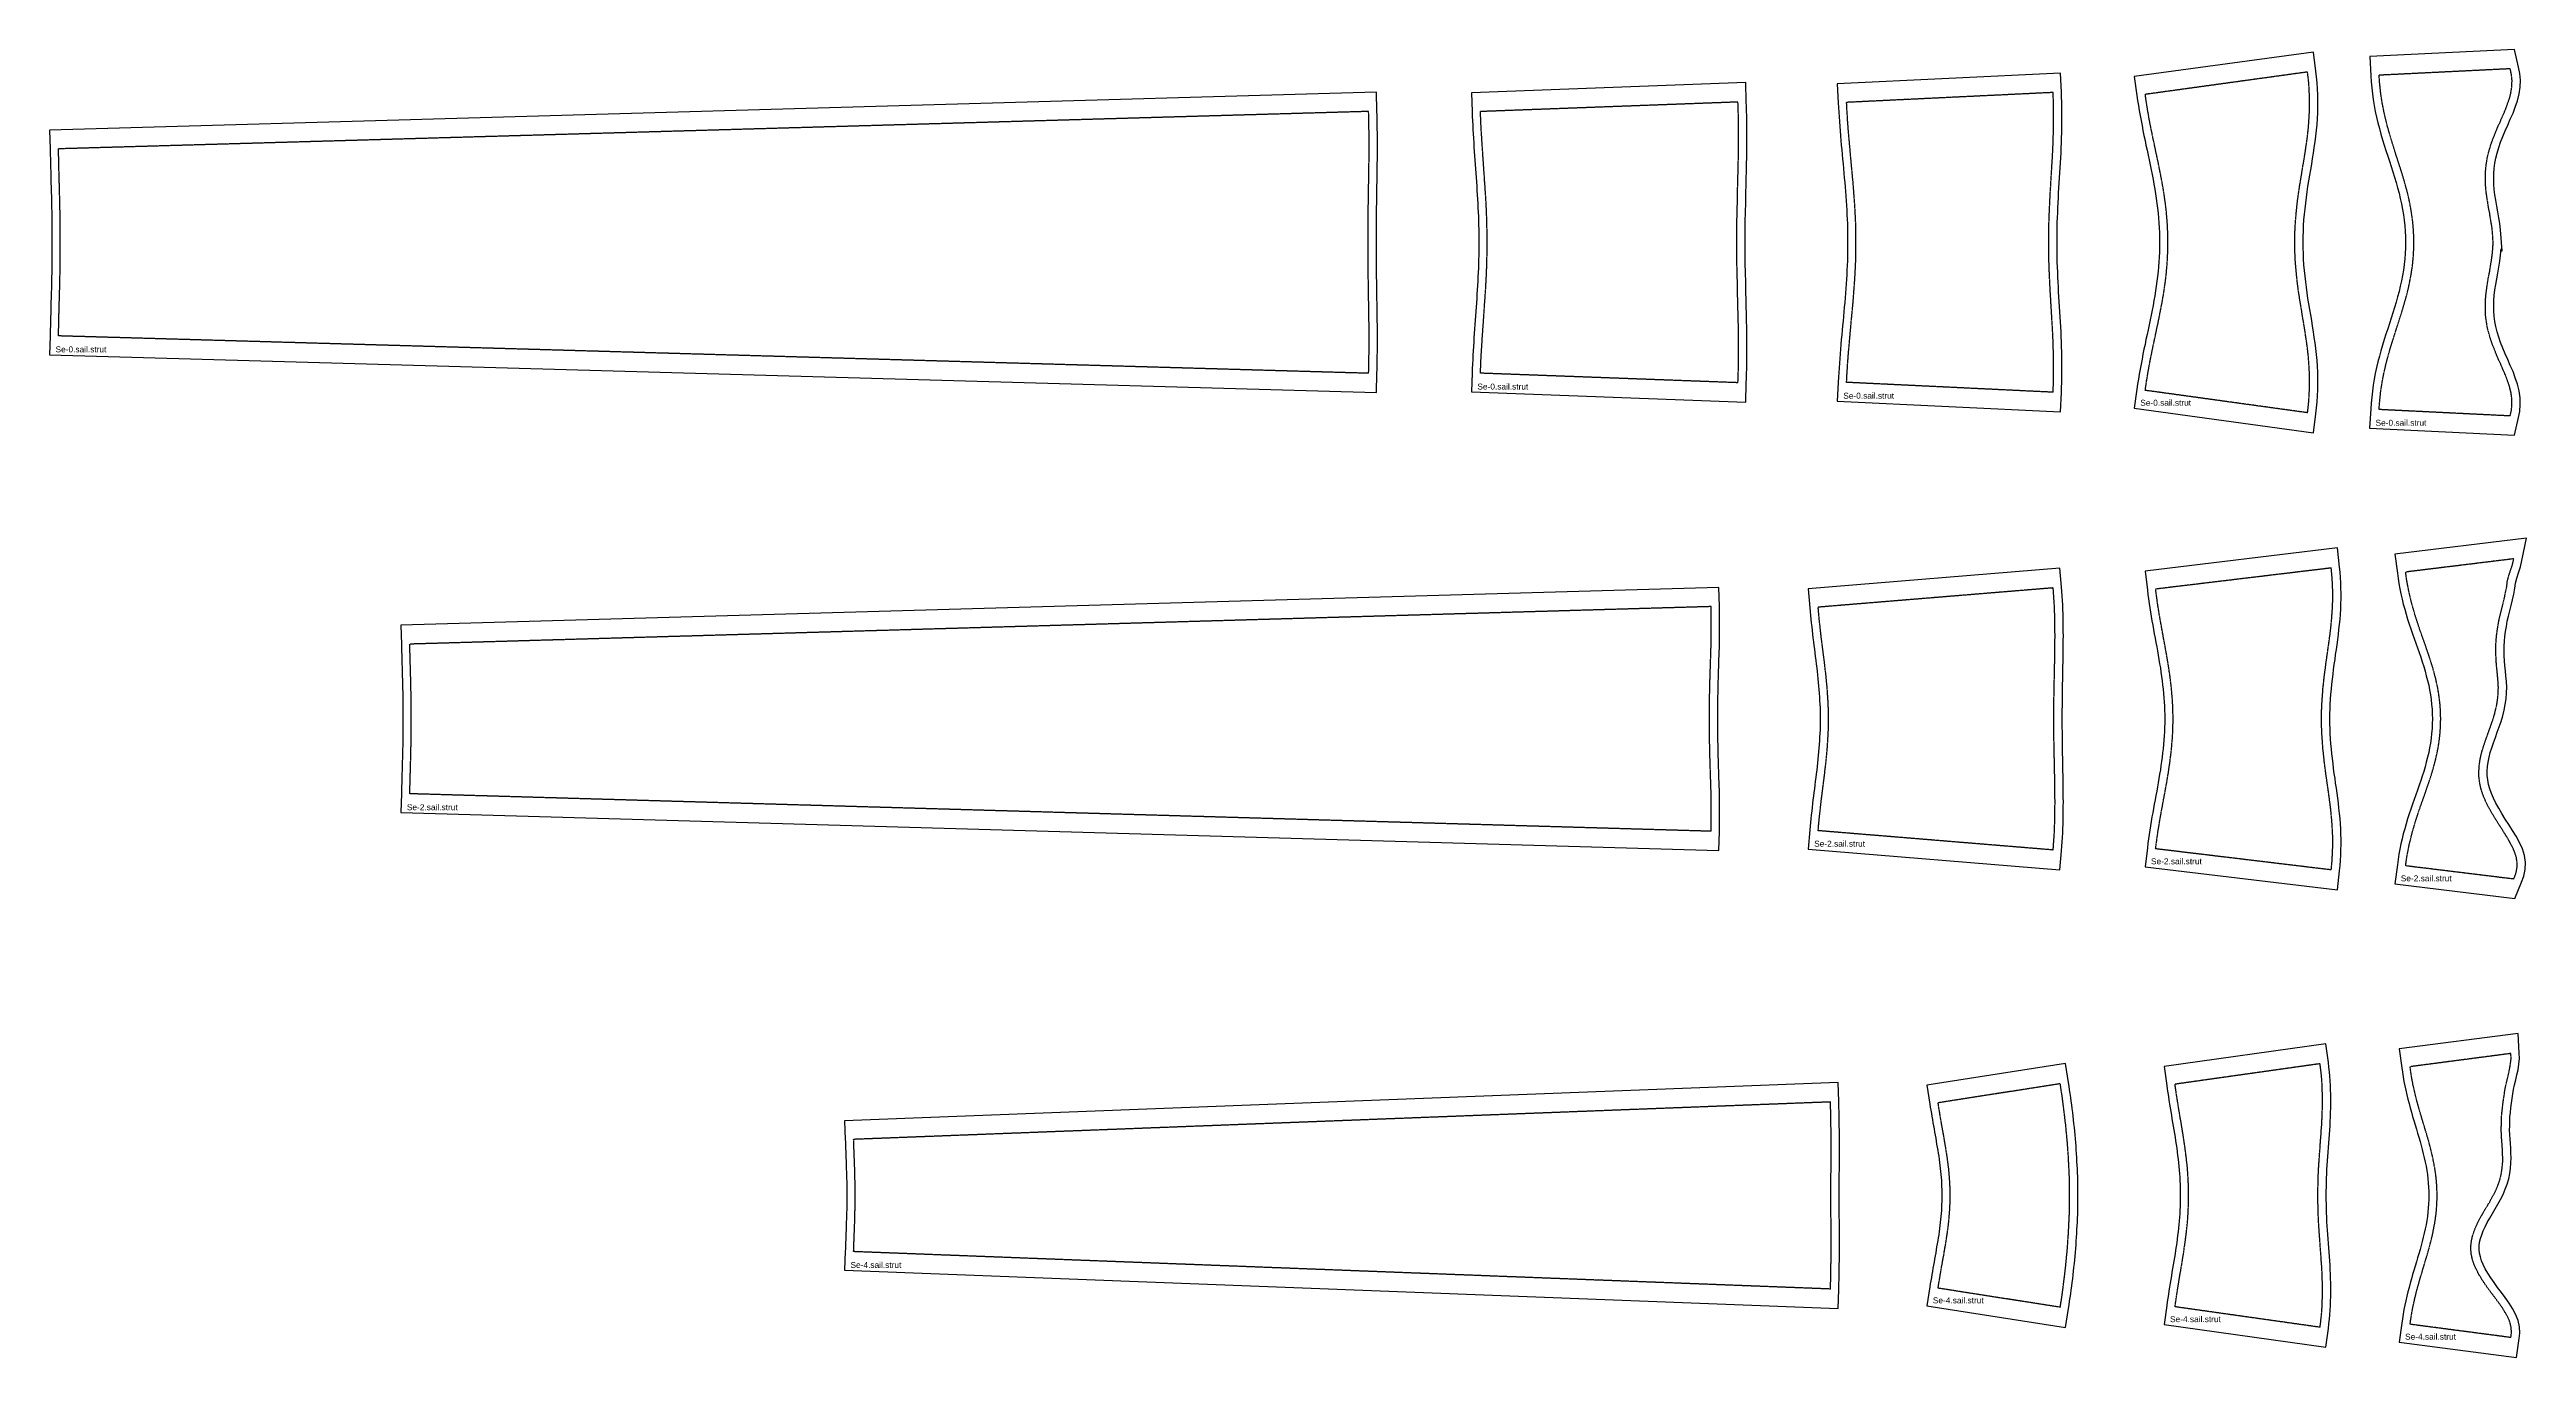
# Model space of a CAD drawing. Extents: x -5584 to 13075, y -2136 to 1760.
# Drawn here: x -4838 to -2759, y -2136 to -1038 of the extents above; entities that cross this region are included whole.
import ezdxf

# ---------------------------------------------------------------- set-up
doc = ezdxf.new("R2010")
doc.units = 0
doc.linetypes.add('DASHED', pattern=[0.6, 0.5, -0.1])
for name, color, linetype in [('cut', 7, 'CONTINUOUS'), ('seam', 1, 'DASHED'), ('text', 3, 'CONTINUOUS')]:
    doc.layers.add(name, color=color, linetype=linetype)
doc.styles.get("Standard").update_dxf_attribs({"font": 'arial.ttf'})

# ---------------------------------------------------------------- blocks, each defined once
blk = doc.blocks.new('Se-0.sail.strut_(2)')
at = {"layer": 'cut'}
for points in [[(-103.6, 155.9, 0), (-102.6, 139.8, 0), (-102.3, 134.9, 0), (-101.9, 129.8, 0), (-101.3, 124.8, 0), (-100.6, 119.8, 0), (-99.8, 114.9, 0), (-98.9, 110, 0), (-97.8, 105.1, 0), (-96.7, 100.3, 0), (-95.5, 95.6, 0), (-94.2, 90.9, 0), (-92.8, 86.2, 0), (-91.4, 81.6, 0), (-90, 77.1, 0), (-88.5, 72.5, 0), (-87.1, 68.1, 0), (-85.6, 63.6, 0), (-84.2, 59.1, 0), (-82.8, 54.7, 0), (-81.5, 50.2, 0), (-80.2, 45.8, 0), (-79, 41.3, 0), (-77.9, 36.8, 0), (-76.9, 32.3, 0), (-76, 27.7, 0), (-75.3, 23.2, 0), (-74.6, 18.6, 0), (-74.1, 13.9, 0), (-73.8, 9.3, 0), (-73.6, 4.7, 0), (-73.5, 0, 0), (-73.6, -4.7, 0), (-73.8, -9.3, 0), (-74.1, -13.9, 0), (-74.7, -18.6, 0), (-75.3, -23.2, 0), (-76.1, -27.7, 0), (-76.9, -32.3, 0), (-77.9, -36.8, 0), (-79, -41.3, 0), (-80.2, -45.8, 0), (-81.5, -50.2, 0), (-82.8, -54.7, 0), (-84.2, -59.1, 0), (-85.6, -63.6, 0), (-87.1, -68.1, 0), (-88.5, -72.5, 0), (-90, -77.1, 0), (-91.4, -81.6, 0), (-92.8, -86.2, 0), (-94.2, -90.9, 0), (-95.5, -95.6, 0), (-96.7, -100.3, 0), (-97.8, -105.1, 0), (-98.9, -110, 0), (-99.8, -114.9, 0), (-100.6, -119.8, 0), (-101.3, -124.8, 0), (-101.9, -129.8, 0), (-102.4, -134.9, 0), (-102.7, -139.8, 0), (-103.7, -155.9, 0)], [(18, 161.9, 0), (-103.6, 155.9, 0)], [(18, -161.9, 0), (21.2, -147.1, 0), (22.3, -141.9, 0), (22.8, -136.1, 0), (22.7, -130.4, 0), (21.9, -124.6, 0), (20.5, -119, 0), (18.6, -113.6, 0), (16.7, -108.4, 0), (14.4, -103.3, 0), (12.3, -98.3, 0), (10, -93.5, 0), (8.2, -88.8, 0), (6.3, -84.1, 0), (4.7, -79.6, 0), (3.3, -75, 0), (2.2, -70.7, 0), (1.4, -66.4, 0), (0.8, -62, 0), (0.5, -57.7, 0), (0.5, -53.3, 0), (0.5, -48.9, 0), (1, -44.5, 0), (1.5, -39.9, 0), (2.3, -35.3, 0), (3, -30.6, 0), (4, -25.7, 0), (4.7, -20.8, 0), (5.6, -15.8, 0), (6.3, -10.6, 0), (6.8, -5.4, 0), (6.7, -7, 0), (7.5, -7, 0), (6.3, 10.5, 0), (5.6, 15.8, 0), (4.8, 20.7, 0), (4, 25.7, 0), (3, 30.5, 0), (2.3, 35.3, 0), (1.5, 39.9, 0), (1, 44.5, 0), (0.6, 48.9, 0), (0.5, 53.3, 0), (0.5, 57.7, 0), (0.8, 61.9, 0), (1.4, 66.4, 0), (2.2, 70.7, 0), (3.3, 75, 0), (4.7, 79.6, 0), (6.3, 84.1, 0), (8.2, 88.8, 0), (10.1, 93.5, 0), (12.3, 98.3, 0), (14.4, 103.3, 0), (16.7, 108.4, 0), (18.6, 113.6, 0), (20.5, 118.9, 0), (21.9, 124.6, 0), (22.7, 130.3, 0), (22.9, 136.1, 0), (22.3, 141.8, 0), (21.2, 147.1, 0), (18, 161.9, 0)], [(-103.7, -155.9, 0), (18, -161.9, 0)]]:
    blk.add_polyline3d(points, dxfattribs=at)
at = {"layer": 'seam'}
for points in [[(14.3, 145.7, 0), (-95.7, 140.3, 0)], [(14.3, -145.7, 0), (15.4, -140.8, 0), (15.8, -135.9, 0), (15.7, -130.9, 0), (15, -126, 0), (13.8, -121, 0), (12, -116, 0), (10.2, -111.1, 0), (8, -106.1, 0), (5.9, -101.2, 0), (3.6, -96.3, 0), (1.7, -91.4, 0), (-0.3, -86.5, 0), (-2, -81.7, 0), (-3.4, -76.9, 0), (-4.7, -72.2, 0), (-5.5, -67.4, 0), (-6.2, -62.7, 0), (-6.5, -58, 0), (-6.5, -53.2, 0), (-6.4, -48.5, 0), (-6, -43.7, 0), (-5.4, -39, 0), (-4.7, -34.2, 0), (-3.9, -29.3, 0), (-2.9, -24.5, 0), (-2.2, -19.6, 0), (-1.3, -14.7, 0), (-0.7, -9.8, 0), (-0.2, -4.9, 0), (0, 0, 0), (0, 0, 0), (-0.6, 9.8, 0), (-1.3, 14.7, 0), (-2.2, 19.6, 0), (-2.9, 24.5, 0), (-3.9, 29.3, 0), (-4.6, 34.2, 0), (-5.4, 39, 0), (-6, 43.7, 0), (-6.4, 48.5, 0), (-6.5, 53.2, 0), (-6.5, 58, 0), (-6.1, 62.7, 0), (-5.5, 67.4, 0), (-4.7, 72.2, 0), (-3.4, 76.9, 0), (-2, 81.7, 0), (-0.3, 86.5, 0), (1.7, 91.4, 0), (3.6, 96.2, 0), (5.9, 101.2, 0), (8, 106.1, 0), (10.2, 111, 0), (12, 116, 0), (13.8, 121, 0), (15, 126, 0), (15.7, 130.9, 0), (15.9, 135.9, 0), (15.4, 140.8, 0), (14.3, 145.7, 0)], [(-95.7, -140.3, 0), (-95.4, -135.4, 0), (-94.9, -130.5, 0), (-94.4, -125.7, 0), (-93.7, -120.9, 0), (-92.9, -116.1, 0), (-92, -111.4, 0), (-91, -106.7, 0), (-89.9, -102, 0), (-88.7, -97.4, 0), (-87.4, -92.8, 0), (-86.1, -88.2, 0), (-84.7, -83.7, 0), (-83.3, -79.2, 0), (-81.9, -74.7, 0), (-80.4, -70.2, 0), (-79, -65.7, 0), (-77.5, -61.2, 0), (-76.1, -56.7, 0), (-74.8, -52.2, 0), (-73.5, -47.6, 0), (-72.2, -43, 0), (-71.1, -38.4, 0), (-70.1, -33.7, 0), (-69.2, -29, 0), (-68.4, -24.2, 0), (-67.7, -19.4, 0), (-67.2, -14.6, 0), (-66.8, -9.7, 0), (-66.6, -4.9, 0), (-66.5, 0, 0), (-66.6, 4.9, 0), (-66.8, 9.7, 0), (-67.2, 14.6, 0), (-67.7, 19.4, 0), (-68.4, 24.2, 0), (-69.2, 29, 0), (-70.1, 33.7, 0), (-71.1, 38.4, 0), (-72.2, 43, 0), (-73.5, 47.6, 0), (-74.8, 52.2, 0), (-76.1, 56.7, 0), (-77.5, 61.2, 0), (-79, 65.7, 0), (-80.4, 70.2, 0), (-81.9, 74.7, 0), (-83.3, 79.2, 0), (-84.7, 83.7, 0), (-86.1, 88.2, 0), (-87.4, 92.8, 0), (-88.7, 97.4, 0), (-89.9, 102, 0), (-91, 106.7, 0), (-92, 111.4, 0), (-92.9, 116.1, 0), (-93.7, 120.9, 0), (-94.4, 125.7, 0), (-94.9, 130.5, 0), (-95.4, 135.4, 0), (-95.7, 140.3, 0)], [(14.3, -145.7, 0), (-95.7, -140.3, 0)]]:
    blk.add_polyline3d(points, dxfattribs=at)
at = {"layer": 'text'}
blk.add_text('Se-0.sail.strut', height=5, dxfattribs=at).set_placement((-98.7, -153.9))
blk = doc.blocks.new('Se-0.sail.strut_(3)')
at = {"layer": 'cut'}
for points in [[(15.7, 159.8, 0), (-134.7, 139.1, 0)], [(15.7, -159.8, 0), (17.6, -143.8, 0), (18.3, -138.9, 0), (18.7, -133.8, 0), (19.1, -128.8, 0), (19.3, -123.8, 0), (19.4, -118.8, 0), (19.4, -113.8, 0), (19.3, -108.8, 0), (19, -103.9, 0), (18.7, -99, 0), (18.2, -94.1, 0), (17.7, -89.2, 0), (17.1, -84.4, 0), (16.4, -79.7, 0), (15.7, -75, 0), (15, -70.3, 0), (14.2, -65.6, 0), (13.4, -60.9, 0), (12.7, -56.3, 0), (11.9, -51.6, 0), (11.1, -47, 0), (10.4, -42.3, 0), (9.8, -37.7, 0), (9.2, -33, 0), (8.6, -28.3, 0), (8.1, -23.6, 0), (7.7, -18.9, 0), (7.4, -14.2, 0), (7.2, -9.5, 0), (7, -4.7, 0), (7, 0, 0), (7, 4.7, 0), (7.2, 9.5, 0), (7.4, 14.2, 0), (7.7, 18.9, 0), (8.1, 23.6, 0), (8.6, 28.3, 0), (9.2, 33, 0), (9.8, 37.7, 0), (10.4, 42.3, 0), (11.1, 47, 0), (11.9, 51.6, 0), (12.7, 56.3, 0), (13.4, 60.9, 0), (14.2, 65.6, 0), (15, 70.3, 0), (15.7, 75, 0), (16.4, 79.7, 0), (17.1, 84.4, 0), (17.7, 89.2, 0), (18.2, 94.1, 0), (18.7, 99, 0), (19, 103.9, 0), (19.3, 108.8, 0), (19.4, 113.8, 0), (19.4, 118.8, 0), (19.3, 123.8, 0), (19.1, 128.8, 0), (18.7, 133.8, 0), (18.3, 138.9, 0), (17.6, 143.8, 0), (15.7, 159.8, 0)], [(-134.7, 139.1, 0), (-132.5, 123.2, 0), (-131.9, 119, 0), (-131.2, 114.8, 0), (-130.5, 110.6, 0), (-129.8, 106.4, 0), (-129, 102.2, 0), (-128.2, 98, 0), (-127.4, 93.9, 0), (-126.6, 89.7, 0), (-125.7, 85.6, 0), (-124.9, 81.5, 0), (-124, 77.4, 0), (-123.1, 73.3, 0), (-122.2, 69.2, 0), (-121.4, 65.1, 0), (-120.5, 61, 0), (-119.7, 57, 0), (-118.9, 52.9, 0), (-118.2, 48.9, 0), (-117.5, 44.8, 0), (-116.8, 40.7, 0), (-116.2, 36.7, 0), (-115.7, 32.6, 0), (-115.2, 28.6, 0), (-114.7, 24.5, 0), (-114.3, 20.4, 0), (-114, 16.3, 0), (-113.8, 12.3, 0), (-113.6, 8.2, 0), (-113.5, 4.1, 0), (-113.5, 0, 0), (-113.5, -4.1, 0), (-113.6, -8.2, 0), (-113.8, -12.3, 0), (-114, -16.3, 0), (-114.3, -20.4, 0), (-114.7, -24.5, 0), (-115.2, -28.6, 0), (-115.7, -32.6, 0), (-116.2, -36.7, 0), (-116.8, -40.7, 0), (-117.5, -44.8, 0), (-118.2, -48.9, 0), (-118.9, -52.9, 0), (-119.7, -57, 0), (-120.5, -61, 0), (-121.4, -65.1, 0), (-122.2, -69.2, 0), (-123.1, -73.3, 0), (-124, -77.4, 0), (-124.9, -81.5, 0), (-125.7, -85.6, 0), (-126.6, -89.7, 0), (-127.4, -93.9, 0), (-128.2, -98, 0), (-129, -102.2, 0), (-129.8, -106.4, 0), (-130.5, -110.6, 0), (-131.2, -114.8, 0), (-131.9, -119, 0), (-132.5, -123.2, 0), (-134.7, -139.1, 0)], [(-134.7, -139.1, 0), (15.7, -159.8, 0)]]:
    blk.add_polyline3d(points, dxfattribs=at)
at = {"layer": 'seam'}
for points in [[(10.7, 143, 0), (-125.5, 124.2, 0)], [(10.7, -143, 0), (11.3, -138.1, 0), (11.8, -133.3, 0), (12.1, -128.4, 0), (12.3, -123.6, 0), (12.4, -118.7, 0), (12.4, -113.9, 0), (12.3, -109.1, 0), (12, -104.3, 0), (11.7, -99.5, 0), (11.3, -94.8, 0), (10.8, -90.1, 0), (10.2, -85.4, 0), (9.5, -80.7, 0), (8.8, -76, 0), (8.1, -71.4, 0), (7.3, -66.7, 0), (6.5, -62.1, 0), (5.8, -57.4, 0), (5, -52.7, 0), (4.2, -48.1, 0), (3.5, -43.4, 0), (2.8, -38.6, 0), (2.2, -33.9, 0), (1.7, -29.1, 0), (1.2, -24.3, 0), (0.8, -19.5, 0), (0.4, -14.6, 0), (0.2, -9.8, 0), (0, -4.9, 0), (0, 0, 0), (0, 4.9, 0), (0.2, 9.8, 0), (0.4, 14.6, 0), (0.8, 19.5, 0), (1.2, 24.3, 0), (1.7, 29.1, 0), (2.2, 33.9, 0), (2.8, 38.6, 0), (3.5, 43.4, 0), (4.2, 48.1, 0), (5, 52.7, 0), (5.8, 57.4, 0), (6.5, 62.1, 0), (7.3, 66.7, 0), (8.1, 71.4, 0), (8.8, 76, 0), (9.5, 80.7, 0), (10.2, 85.4, 0), (10.8, 90.1, 0), (11.3, 94.8, 0), (11.7, 99.5, 0), (12, 104.3, 0), (12.3, 109.1, 0), (12.4, 113.9, 0), (12.4, 118.7, 0), (12.3, 123.6, 0), (12.1, 128.4, 0), (11.8, 133.3, 0), (11.3, 138.1, 0), (10.7, 143, 0)], [(-125.5, -124.2, 0), (-124.9, -120.1, 0), (-124.3, -115.9, 0), (-123.6, -111.8, 0), (-122.9, -107.6, 0), (-122.2, -103.5, 0), (-121.4, -99.4, 0), (-120.6, -95.2, 0), (-119.7, -91.1, 0), (-118.9, -87, 0), (-118, -82.9, 0), (-117.1, -78.8, 0), (-116.3, -74.7, 0), (-115.4, -70.6, 0), (-114.5, -66.5, 0), (-113.7, -62.4, 0), (-112.9, -58.3, 0), (-112.1, -54.2, 0), (-111.3, -50.1, 0), (-110.6, -46, 0), (-109.9, -41.8, 0), (-109.3, -37.7, 0), (-108.7, -33.5, 0), (-108.2, -29.4, 0), (-107.7, -25.2, 0), (-107.4, -21, 0), (-107, -16.8, 0), (-106.8, -12.6, 0), (-106.6, -8.4, 0), (-106.5, -4.2, 0), (-106.5, 0, 0), (-106.5, 4.2, 0), (-106.6, 8.4, 0), (-106.8, 12.6, 0), (-107, 16.8, 0), (-107.4, 21, 0), (-107.7, 25.2, 0), (-108.2, 29.4, 0), (-108.7, 33.5, 0), (-109.3, 37.7, 0), (-109.9, 41.8, 0), (-110.6, 46, 0), (-111.3, 50.1, 0), (-112.1, 54.2, 0), (-112.9, 58.3, 0), (-113.7, 62.4, 0), (-114.5, 66.5, 0), (-115.4, 70.6, 0), (-116.3, 74.7, 0), (-117.1, 78.8, 0), (-118, 82.9, 0), (-118.9, 87, 0), (-119.7, 91.1, 0), (-120.6, 95.2, 0), (-121.4, 99.4, 0), (-122.2, 103.5, 0), (-122.9, 107.6, 0), (-123.6, 111.8, 0), (-124.3, 115.9, 0), (-124.9, 120.1, 0), (-125.5, 124.2, 0)], [(10.7, -143, 0), (-125.5, -124.2, 0)]]:
    blk.add_polyline3d(points, dxfattribs=at)
at = {"layer": 'text'}
blk.add_text('Se-0.sail.strut', height=5, dxfattribs=at).set_placement((-129.7, -137.1))
blk = doc.blocks.new('Se-0.sail.strut_(4)')
at = {"layer": 'cut'}
for points in [[(10, 142.1, 0), (-177.5, 133.2, 0)], [(-177.5, 133.2, 0), (-176.7, 117.2, 0), (-176.5, 113.2, 0), (-176.3, 109.3, 0), (-176, 105.3, 0), (-175.7, 101.4, 0), (-175.5, 97.4, 0), (-175.2, 93.5, 0), (-174.8, 89.5, 0), (-174.5, 85.6, 0), (-174.2, 81.6, 0), (-173.8, 77.7, 0), (-173.5, 73.8, 0), (-173.1, 69.9, 0), (-172.7, 66, 0), (-172.4, 62.1, 0), (-172, 58.2, 0), (-171.6, 54.3, 0), (-171.3, 50.4, 0), (-171, 46.5, 0), (-170.6, 42.6, 0), (-170.3, 38.7, 0), (-170.1, 34.9, 0), (-169.8, 31, 0), (-169.6, 27.1, 0), (-169.4, 23.2, 0), (-169.2, 19.4, 0), (-169, 15.5, 0), (-168.9, 11.6, 0), (-168.8, 7.7, 0), (-168.8, 3.9, 0), (-168.8, 0, 0), (-168.8, -3.9, 0), (-168.8, -7.7, 0), (-168.9, -11.6, 0), (-169, -15.5, 0), (-169.2, -19.4, 0), (-169.4, -23.2, 0), (-169.6, -27.1, 0), (-169.8, -31, 0), (-170.1, -34.9, 0), (-170.3, -38.7, 0), (-170.6, -42.6, 0), (-171, -46.5, 0), (-171.3, -50.4, 0), (-171.6, -54.3, 0), (-172, -58.2, 0), (-172.4, -62.1, 0), (-172.7, -66, 0), (-173.1, -69.9, 0), (-173.5, -73.8, 0), (-173.8, -77.7, 0), (-174.2, -81.6, 0), (-174.5, -85.6, 0), (-174.8, -89.5, 0), (-175.2, -93.5, 0), (-175.5, -97.4, 0), (-175.7, -101.4, 0), (-176, -105.3, 0), (-176.3, -109.3, 0), (-176.5, -113.2, 0), (-176.7, -117.2, 0), (-177.5, -133.2, 0)], [(10, -142.1, 0), (10.6, -126.1, 0), (10.8, -121.9, 0), (11, -117.6, 0), (11, -113.3, 0), (11.1, -109, 0), (11.1, -104.8, 0), (11.1, -100.5, 0), (11, -96.3, 0), (10.9, -92, 0), (10.8, -87.8, 0), (10.7, -83.5, 0), (10.5, -79.3, 0), (10.3, -75.1, 0), (10.1, -70.9, 0), (9.8, -66.7, 0), (9.6, -62.5, 0), (9.3, -58.3, 0), (9.1, -54.1, 0), (8.8, -49.9, 0), (8.6, -45.8, 0), (8.3, -41.6, 0), (8.1, -37.4, 0), (7.9, -33.3, 0), (7.7, -29.1, 0), (7.5, -24.9, 0), (7.4, -20.8, 0), (7.2, -16.6, 0), (7.1, -12.5, 0), (7.1, -8.3, 0), (7, -4.2, 0), (7, 0, 0), (7, 4.2, 0), (7.1, 8.3, 0), (7.1, 12.5, 0), (7.2, 16.6, 0), (7.4, 20.8, 0), (7.5, 24.9, 0), (7.7, 29.1, 0), (7.9, 33.3, 0), (8.1, 37.4, 0), (8.3, 41.6, 0), (8.6, 45.8, 0), (8.8, 49.9, 0), (9.1, 54.1, 0), (9.3, 58.3, 0), (9.6, 62.5, 0), (9.8, 66.7, 0), (10.1, 70.9, 0), (10.3, 75.1, 0), (10.5, 79.3, 0), (10.7, 83.5, 0), (10.8, 87.8, 0), (10.9, 92, 0), (11, 96.3, 0), (11.1, 100.5, 0), (11.1, 104.8, 0), (11.1, 109, 0), (11, 113.3, 0), (11, 117.6, 0), (10.8, 121.9, 0), (10.6, 126.1, 0), (10, 142.1, 0)], [(-177.5, -133.2, 0), (10, -142.1, 0)]]:
    blk.add_polyline3d(points, dxfattribs=at)
at = {"layer": 'seam'}
for points in [[(3.6, 125.8, 0), (-169.7, 117.5, 0)], [(3.6, -125.8, 0), (3.8, -121.6, 0), (4, -117.4, 0), (4, -113.2, 0), (4.1, -109, 0), (4.1, -104.8, 0), (4.1, -100.6, 0), (4, -96.4, 0), (3.9, -92.2, 0), (3.8, -88, 0), (3.7, -83.8, 0), (3.5, -79.6, 0), (3.3, -75.4, 0), (3.1, -71.3, 0), (2.8, -67.1, 0), (2.6, -62.9, 0), (2.3, -58.7, 0), (2.1, -54.5, 0), (1.8, -50.3, 0), (1.6, -46.2, 0), (1.3, -42, 0), (1.1, -37.8, 0), (0.9, -33.6, 0), (0.7, -29.4, 0), (0.5, -25.2, 0), (0.4, -21, 0), (0.2, -16.8, 0), (0.1, -12.6, 0), (0.1, -8.4, 0), (0, -4.2, 0), (0, 0, 0), (0, 4.2, 0), (0.1, 8.4, 0), (0.1, 12.6, 0), (0.2, 16.8, 0), (0.4, 21, 0), (0.5, 25.2, 0), (0.7, 29.4, 0), (0.9, 33.6, 0), (1.1, 37.8, 0), (1.3, 42, 0), (1.6, 46.2, 0), (1.8, 50.3, 0), (2.1, 54.5, 0), (2.3, 58.7, 0), (2.6, 62.9, 0), (2.8, 67.1, 0), (3.1, 71.3, 0), (3.3, 75.4, 0), (3.5, 79.6, 0), (3.7, 83.8, 0), (3.8, 88, 0), (3.9, 92.2, 0), (4, 96.4, 0), (4.1, 100.6, 0), (4.1, 104.8, 0), (4.1, 109, 0), (4, 113.2, 0), (4, 117.4, 0), (3.8, 121.6, 0), (3.6, 125.8, 0)], [(-169.7, -117.5, 0), (-169.5, -113.6, 0), (-169.3, -109.7, 0), (-169, -105.8, 0), (-168.8, -101.8, 0), (-168.5, -97.9, 0), (-168.2, -94, 0), (-167.9, -90.1, 0), (-167.5, -86.2, 0), (-167.2, -82.3, 0), (-166.8, -78.4, 0), (-166.5, -74.4, 0), (-166.1, -70.5, 0), (-165.8, -66.6, 0), (-165.4, -62.7, 0), (-165, -58.8, 0), (-164.7, -54.9, 0), (-164.3, -51, 0), (-164, -47.1, 0), (-163.7, -43.2, 0), (-163.4, -39.3, 0), (-163.1, -35.3, 0), (-162.8, -31.4, 0), (-162.6, -27.5, 0), (-162.4, -23.6, 0), (-162.2, -19.6, 0), (-162, -15.7, 0), (-161.9, -11.8, 0), (-161.8, -7.9, 0), (-161.8, -3.9, 0), (-161.8, 0, 0), (-161.8, 3.9, 0), (-161.8, 7.9, 0), (-161.9, 11.8, 0), (-162, 15.7, 0), (-162.2, 19.6, 0), (-162.4, 23.6, 0), (-162.6, 27.5, 0), (-162.8, 31.4, 0), (-163.1, 35.3, 0), (-163.4, 39.3, 0), (-163.7, 43.2, 0), (-164, 47.1, 0), (-164.3, 51, 0), (-164.7, 54.9, 0), (-165, 58.8, 0), (-165.4, 62.7, 0), (-165.8, 66.6, 0), (-166.1, 70.5, 0), (-166.5, 74.4, 0), (-166.8, 78.4, 0), (-167.2, 82.3, 0), (-167.5, 86.2, 0), (-167.9, 90.1, 0), (-168.2, 94, 0), (-168.5, 97.9, 0), (-168.8, 101.8, 0), (-169, 105.8, 0), (-169.3, 109.7, 0), (-169.5, 113.6, 0), (-169.7, 117.5, 0)], [(3.6, -125.8, 0), (-169.7, -117.5, 0)]]:
    blk.add_polyline3d(points, dxfattribs=at)
at = {"layer": 'text'}
blk.add_text('Se-0.sail.strut', height=5, dxfattribs=at).set_placement((-172.5, -131.2))
blk = doc.blocks.new('Se-0.sail.strut_(5)')
at = {"layer": 'cut'}
for points in [[(7.4, 134.1, 0), (-222.8, 125.5, 0)], [(-222.8, 125.5, 0), (-222.2, 109.5, 0), (-222.1, 105.8, 0), (-221.9, 102.1, 0), (-221.7, 98.5, 0), (-221.6, 94.8, 0), (-221.4, 91.1, 0), (-221.1, 87.4, 0), (-220.9, 83.7, 0), (-220.7, 80, 0), (-220.4, 76.4, 0), (-220.2, 72.7, 0), (-219.9, 69, 0), (-219.7, 65.4, 0), (-219.4, 61.7, 0), (-219.1, 58.1, 0), (-218.9, 54.4, 0), (-218.6, 50.8, 0), (-218.4, 47.1, 0), (-218.2, 43.5, 0), (-217.9, 39.9, 0), (-217.7, 36.2, 0), (-217.5, 32.6, 0), (-217.3, 29, 0), (-217.2, 25.4, 0), (-217, 21.7, 0), (-216.9, 18.1, 0), (-216.8, 14.5, 0), (-216.7, 10.9, 0), (-216.7, 7.2, 0), (-216.6, 3.6, 0), (-216.6, 0, 0), (-216.6, -3.6, 0), (-216.7, -7.2, 0), (-216.7, -10.9, 0), (-216.8, -14.5, 0), (-216.9, -18.1, 0), (-217, -21.7, 0), (-217.2, -25.4, 0), (-217.3, -29, 0), (-217.5, -32.6, 0), (-217.7, -36.2, 0), (-217.9, -39.9, 0), (-218.2, -43.5, 0), (-218.4, -47.1, 0), (-218.6, -50.8, 0), (-218.9, -54.4, 0), (-219.1, -58.1, 0), (-219.4, -61.7, 0), (-219.7, -65.4, 0), (-219.9, -69, 0), (-220.2, -72.7, 0), (-220.4, -76.4, 0), (-220.7, -80, 0), (-220.9, -83.7, 0), (-221.1, -87.4, 0), (-221.4, -91.1, 0), (-221.6, -94.8, 0), (-221.7, -98.4, 0), (-221.9, -102.1, 0), (-222.1, -105.8, 0), (-222.2, -109.5, 0), (-222.8, -125.5, 0)], [(7.4, -134.1, 0), (7.9, -118.1, 0), (8.1, -114.1, 0), (8.2, -110.1, 0), (8.3, -106.2, 0), (8.3, -102.2, 0), (8.4, -98.2, 0), (8.4, -94.3, 0), (8.4, -90.3, 0), (8.4, -86.4, 0), (8.4, -82.4, 0), (8.4, -78.5, 0), (8.3, -74.5, 0), (8.3, -70.6, 0), (8.2, -66.6, 0), (8.1, -62.7, 0), (8, -58.7, 0), (7.9, -54.8, 0), (7.8, -50.9, 0), (7.7, -47, 0), (7.6, -43, 0), (7.5, -39.1, 0), (7.4, -35.2, 0), (7.4, -31.3, 0), (7.3, -27.4, 0), (7.2, -23.5, 0), (7.1, -19.5, 0), (7.1, -15.6, 0), (7.1, -11.7, 0), (7, -7.8, 0), (7, -3.9, 0), (7, 0, 0), (7, 3.9, 0), (7, 7.8, 0), (7.1, 11.7, 0), (7.1, 15.6, 0), (7.1, 19.5, 0), (7.2, 23.5, 0), (7.3, 27.4, 0), (7.4, 31.3, 0), (7.4, 35.2, 0), (7.5, 39.1, 0), (7.6, 43, 0), (7.7, 47, 0), (7.8, 50.9, 0), (7.9, 54.8, 0), (8, 58.7, 0), (8.1, 62.7, 0), (8.2, 66.6, 0), (8.3, 70.6, 0), (8.3, 74.5, 0), (8.4, 78.5, 0), (8.4, 82.4, 0), (8.4, 86.4, 0), (8.4, 90.3, 0), (8.4, 94.3, 0), (8.4, 98.2, 0), (8.3, 102.2, 0), (8.3, 106.2, 0), (8.2, 110.1, 0), (8.1, 114.1, 0), (7.9, 118.1, 0), (7.4, 134.1, 0)], [(-222.8, -125.5, 0), (7.4, -134.1, 0)]]:
    blk.add_polyline3d(points, dxfattribs=at)
at = {"layer": 'seam'}
for points in [[(0.9, 117.8, 0), (-215.2, 109.8, 0)], [(-215.2, -109.8, 0), (-215.1, -106.1, 0), (-214.9, -102.5, 0), (-214.8, -98.8, 0), (-214.6, -95.1, 0), (-214.4, -91.5, 0), (-214.1, -87.8, 0), (-213.9, -84.2, 0), (-213.7, -80.5, 0), (-213.4, -76.8, 0), (-213.2, -73.2, 0), (-212.9, -69.5, 0), (-212.7, -65.9, 0), (-212.4, -62.2, 0), (-212.2, -58.6, 0), (-211.9, -54.9, 0), (-211.7, -51.3, 0), (-211.4, -47.6, 0), (-211.2, -43.9, 0), (-210.9, -40.3, 0), (-210.7, -36.6, 0), (-210.5, -33, 0), (-210.3, -29.3, 0), (-210.2, -25.7, 0), (-210, -22, 0), (-209.9, -18.3, 0), (-209.8, -14.7, 0), (-209.7, -11, 0), (-209.7, -7.3, 0), (-209.6, -3.7, 0), (-209.6, 0, 0), (-209.6, 3.7, 0), (-209.7, 7.3, 0), (-209.7, 11, 0), (-209.8, 14.7, 0), (-209.9, 18.3, 0), (-210, 22, 0), (-210.2, 25.7, 0), (-210.3, 29.3, 0), (-210.5, 33, 0), (-210.7, 36.6, 0), (-210.9, 40.3, 0), (-211.2, 43.9, 0), (-211.4, 47.6, 0), (-211.7, 51.3, 0), (-211.9, 54.9, 0), (-212.2, 58.6, 0), (-212.4, 62.2, 0), (-212.7, 65.9, 0), (-212.9, 69.5, 0), (-213.2, 73.2, 0), (-213.4, 76.8, 0), (-213.7, 80.5, 0), (-213.9, 84.2, 0), (-214.1, 87.8, 0), (-214.4, 91.5, 0), (-214.6, 95.1, 0), (-214.8, 98.8, 0), (-214.9, 102.5, 0), (-215.1, 106.1, 0), (-215.2, 109.8, 0)], [(0.9, -117.8, 0), (1.1, -113.9, 0), (1.2, -110, 0), (1.3, -106, 0), (1.3, -102.1, 0), (1.4, -98.2, 0), (1.4, -94.2, 0), (1.4, -90.3, 0), (1.4, -86.4, 0), (1.4, -82.5, 0), (1.4, -78.5, 0), (1.3, -74.6, 0), (1.3, -70.7, 0), (1.2, -66.8, 0), (1.1, -62.8, 0), (1, -58.9, 0), (0.9, -55, 0), (0.8, -51.1, 0), (0.7, -47.1, 0), (0.6, -43.2, 0), (0.5, -39.3, 0), (0.4, -35.4, 0), (0.4, -31.4, 0), (0.3, -27.5, 0), (0.2, -23.6, 0), (0.1, -19.7, 0), (0.1, -15.7, 0), (0.1, -11.8, 0), (0, -7.9, 0), (0, -3.9, 0), (0, 0, 0), (0, 3.9, 0), (0, 7.9, 0), (0.1, 11.8, 0), (0.1, 15.7, 0), (0.1, 19.7, 0), (0.2, 23.6, 0), (0.3, 27.5, 0), (0.4, 31.4, 0), (0.4, 35.4, 0), (0.5, 39.3, 0), (0.6, 43.2, 0), (0.7, 47.1, 0), (0.8, 51.1, 0), (0.9, 55, 0), (1, 58.9, 0), (1.1, 62.8, 0), (1.2, 66.8, 0), (1.3, 70.7, 0), (1.3, 74.6, 0), (1.4, 78.5, 0), (1.4, 82.5, 0), (1.4, 86.4, 0), (1.4, 90.3, 0), (1.4, 94.2, 0), (1.4, 98.2, 0), (1.3, 102.1, 0), (1.3, 106, 0), (1.2, 110, 0), (1.1, 113.9, 0), (0.9, 117.8, 0)], [(0.9, -117.8, 0), (-215.2, -109.8, 0)]]:
    blk.add_polyline3d(points, dxfattribs=at)
at = {"layer": 'text'}
blk.add_text('Se-0.sail.strut', height=5, dxfattribs=at).set_placement((-217.8, -123.5))
blk = doc.blocks.new('Se-0.sail.strut_(6)')
at = {"layer": 'cut'}
for points in [[(7.1, 126.1, 0), (-1106.7, 94.3, 0)], [(7.1, -126.1, 0), (7.5, -110.1, 0), (7.6, -106.4, 0), (7.7, -102.8, 0), (7.8, -99.1, 0), (7.8, -95.4, 0), (7.9, -91.7, 0), (7.9, -88, 0), (7.9, -84.3, 0), (7.9, -80.6, 0), (7.9, -76.9, 0), (7.9, -73.2, 0), (7.9, -69.6, 0), (7.8, -65.9, 0), (7.8, -62.2, 0), (7.7, -58.5, 0), (7.7, -54.9, 0), (7.6, -51.2, 0), (7.5, -47.5, 0), (7.5, -43.9, 0), (7.4, -40.2, 0), (7.4, -36.5, 0), (7.3, -32.9, 0), (7.2, -29.2, 0), (7.2, -25.6, 0), (7.1, -21.9, 0), (7.1, -18.3, 0), (7.1, -14.6, 0), (7, -11, 0), (7, -7.3, 0), (7, -3.7, 0), (7, 0, 0), (7, 3.7, 0), (7, 7.3, 0), (7, 11, 0), (7.1, 14.6, 0), (7.1, 18.3, 0), (7.1, 21.9, 0), (7.2, 25.6, 0), (7.2, 29.2, 0), (7.3, 32.9, 0), (7.4, 36.5, 0), (7.4, 40.2, 0), (7.5, 43.9, 0), (7.5, 47.5, 0), (7.6, 51.2, 0), (7.7, 54.9, 0), (7.7, 58.5, 0), (7.8, 62.2, 0), (7.8, 65.9, 0), (7.9, 69.6, 0), (7.9, 73.2, 0), (7.9, 76.9, 0), (7.9, 80.6, 0), (7.9, 84.3, 0), (7.9, 88, 0), (7.9, 91.7, 0), (7.8, 95.4, 0), (7.8, 99.1, 0), (7.7, 102.8, 0), (7.6, 106.4, 0), (7.5, 110.1, 0), (7.1, 126.1, 0)], [(-1106.7, 94.3, 0), (-1106.3, 78.3, 0), (-1106.2, 75.4, 0), (-1106.1, 73.1, 0), (-1106, 70.4, 0), (-1106, 67.8, 0), (-1105.9, 65.2, 0), (-1105.8, 62.6, 0), (-1105.7, 59.8, 0), (-1105.7, 57.5, 0), (-1105.6, 54.8, 0), (-1105.5, 52.2, 0), (-1105.5, 49.5, 0), (-1105.4, 46.9, 0), (-1105.3, 44.3, 0), (-1105.3, 41.7, 0), (-1105.2, 39.1, 0), (-1105.1, 36.4, 0), (-1105.1, 33.9, 0), (-1105, 31.2, 0), (-1105, 28.7, 0), (-1104.9, 26, 0), (-1104.9, 23.4, 0), (-1104.9, 20.9, 0), (-1104.8, 18.2, 0), (-1104.8, 15.6, 0), (-1104.8, 13, 0), (-1104.7, 10.4, 0), (-1104.7, 7.8, 0), (-1104.7, 5.2, 0), (-1104.7, 2.6, 0), (-1104.7, 0, 0), (-1104.7, -2.6, 0), (-1104.7, -5.2, 0), (-1104.7, -7.8, 0), (-1104.7, -10.4, 0), (-1104.8, -13, 0), (-1104.8, -15.6, 0), (-1104.8, -18.2, 0), (-1104.9, -20.9, 0), (-1104.9, -23.4, 0), (-1104.9, -26, 0), (-1105, -28.7, 0), (-1105, -31.2, 0), (-1105.1, -33.9, 0), (-1105.1, -36.4, 0), (-1105.2, -39, 0), (-1105.3, -41.9, 0), (-1105.3, -44.3, 0), (-1105.4, -47, 0), (-1105.5, -49.5, 0), (-1105.5, -52, 0), (-1105.6, -54.8, 0), (-1105.7, -57.4, 0), (-1105.7, -60, 0), (-1105.8, -62.6, 0), (-1105.9, -65, 0), (-1106, -67.8, 0), (-1106, -70.4, 0), (-1106.1, -72.7, 0), (-1106.2, -75.7, 0), (-1106.3, -78.3, 0), (-1106.7, -94.3, 0)], [(-1106.7, -94.3, 0), (7.1, -126.1, 0)]]:
    blk.add_polyline3d(points, dxfattribs=at)
at = {"layer": 'seam'}
for points in [[(0.5, 109.9, 0), (-1099.3, 78.5, 0)], [(0.5, -109.9, 0), (0.6, -106.3, 0), (0.7, -102.6, 0), (0.8, -98.9, 0), (0.8, -95.3, 0), (0.9, -91.6, 0), (0.9, -87.9, 0), (0.9, -84.3, 0), (0.9, -80.6, 0), (0.9, -77, 0), (0.9, -73.3, 0), (0.9, -69.6, 0), (0.8, -66, 0), (0.8, -62.3, 0), (0.7, -58.6, 0), (0.7, -55, 0), (0.6, -51.3, 0), (0.5, -47.6, 0), (0.5, -44, 0), (0.4, -40.3, 0), (0.4, -36.7, 0), (0.3, -33, 0), (0.2, -29.3, 0), (0.2, -25.7, 0), (0.1, -22, 0), (0.1, -18.3, 0), (0.1, -14.7, 0), (0, -11, 0), (0, -7.3, 0), (0, -3.7, 0), (0, 0, 0), (0, 3.7, 0), (0, 7.3, 0), (0, 11, 0), (0.1, 14.7, 0), (0.1, 18.3, 0), (0.1, 22, 0), (0.2, 25.7, 0), (0.2, 29.3, 0), (0.3, 33, 0), (0.4, 36.7, 0), (0.4, 40.3, 0), (0.5, 44, 0), (0.5, 47.6, 0), (0.6, 51.3, 0), (0.7, 55, 0), (0.7, 58.6, 0), (0.8, 62.3, 0), (0.8, 66, 0), (0.9, 69.6, 0), (0.9, 73.3, 0), (0.9, 77, 0), (0.9, 80.6, 0), (0.9, 84.3, 0), (0.9, 87.9, 0), (0.9, 91.6, 0), (0.8, 95.3, 0), (0.8, 98.9, 0), (0.7, 102.6, 0), (0.6, 106.3, 0), (0.5, 109.9, 0)], [(-1099.3, -78.5, 0), (-1099.2, -75.9, 0), (-1099.1, -73.3, 0), (-1099, -70.6, 0), (-1099, -68, 0), (-1098.9, -65.4, 0), (-1098.8, -62.8, 0), (-1098.8, -60.2, 0), (-1098.7, -57.6, 0), (-1098.6, -54.9, 0), (-1098.5, -52.3, 0), (-1098.5, -49.7, 0), (-1098.4, -47.1, 0), (-1098.3, -44.5, 0), (-1098.3, -41.9, 0), (-1098.2, -39.2, 0), (-1098.1, -36.6, 0), (-1098.1, -34, 0), (-1098, -31.4, 0), (-1098, -28.8, 0), (-1097.9, -26.2, 0), (-1097.9, -23.6, 0), (-1097.9, -20.9, 0), (-1097.8, -18.3, 0), (-1097.8, -15.7, 0), (-1097.8, -13.1, 0), (-1097.7, -10.5, 0), (-1097.7, -7.9, 0), (-1097.7, -5.2, 0), (-1097.7, -2.6, 0), (-1097.7, 0, 0), (-1097.7, 2.6, 0), (-1097.7, 5.2, 0), (-1097.7, 7.9, 0), (-1097.7, 10.5, 0), (-1097.8, 13.1, 0), (-1097.8, 15.7, 0), (-1097.8, 18.3, 0), (-1097.9, 20.9, 0), (-1097.9, 23.5, 0), (-1097.9, 26.2, 0), (-1098, 28.8, 0), (-1098, 31.4, 0), (-1098.1, 34, 0), (-1098.1, 36.6, 0), (-1098.2, 39.2, 0), (-1098.3, 41.9, 0), (-1098.3, 44.5, 0), (-1098.4, 47.1, 0), (-1098.5, 49.7, 0), (-1098.5, 52.3, 0), (-1098.6, 54.9, 0), (-1098.7, 57.6, 0), (-1098.8, 60.2, 0), (-1098.8, 62.8, 0), (-1098.9, 65.4, 0), (-1099, 68, 0), (-1099, 70.6, 0), (-1099.1, 73.3, 0), (-1099.2, 75.9, 0), (-1099.3, 78.5, 0)], [(0.5, -109.9, 0), (-1099.3, -78.5, 0)]]:
    blk.add_polyline3d(points, dxfattribs=at)
at = {"layer": 'text'}
blk.add_text('Se-0.sail.strut', height=5, dxfattribs=at).set_placement((-1101.7, -92.3))
blk = doc.blocks.new('Se-2.sail.strut_(9)')
at = {"layer": 'cut'}
for points in [[(28, 151.8, 0), (-82.5, 138.3, 0)], [(18.3, -150.6, 0), (23.8, -136.9, 0), (25.7, -132.1, 0), (27, -126.4, 0), (27.2, -120.6, 0), (26.4, -114.7, 0), (24.6, -109, 0), (22.1, -103.7, 0), (19.4, -98.5, 0), (16.3, -93.5, 0), (13.3, -88.7, 0), (10.2, -84, 0), (7.4, -79.5, 0), (4.7, -75, 0), (2.3, -70.7, 0), (0.3, -66.6, 0), (-1.4, -62.5, 0), (-2.9, -58.6, 0), (-3.8, -54.9, 0), (-4.5, -51, 0), (-5, -47.4, 0), (-4.9, -43.7, 0), (-4.7, -39.9, 0), (-4.2, -36.2, 0), (-3.4, -32.2, 0), (-2.4, -28.3, 0), (-1.1, -24.2, 0), (0.3, -20, 0), (1.9, -15.7, 0), (3.5, -11.2, 0), (5.1, -6.7, 0), (6.7, -2.1, 0), (8.1, 2.6, 0), (9.3, 7.4, 0), (10.2, 12.2, 0), (10.9, 17, 0), (11.3, 21.8, 0), (11.4, 26.7, 0), (11.2, 31.5, 0), (10.8, 36.1, 0), (10.3, 40.4, 0), (9.9, 44.7, 0), (9.6, 48.9, 0), (9.4, 53, 0), (9.2, 57.1, 0), (9.3, 61.1, 0), (9.5, 65.3, 0), (9.8, 69.3, 0), (10.4, 73.4, 0), (11.1, 77.7, 0), (11.9, 82, 0), (12.9, 86.3, 0), (14, 90.8, 0), (15.1, 95.3, 0), (16.3, 100, 0), (17.3, 104.8, 0), (18.3, 109.7, 0), (18.8, 114.1, 0), (19.8, 118.1, 0), (21.3, 122.7, 0), (23, 127.8, 0), (24.1, 132.9, 0), (28, 151.8, 0)], [(-82.5, 138.3, 0), (-80.4, 122.4, 0), (-79.8, 118, 0), (-79.1, 113.6, 0), (-78.3, 109.3, 0), (-77.4, 104.9, 0), (-76.4, 100.6, 0), (-75.4, 96.3, 0), (-74.2, 92.1, 0), (-73, 87.9, 0), (-71.8, 83.7, 0), (-70.5, 79.6, 0), (-69.1, 75.6, 0), (-67.7, 71.5, 0), (-66.3, 67.6, 0), (-64.9, 63.6, 0), (-63.6, 59.7, 0), (-62.2, 55.7, 0), (-60.8, 51.8, 0), (-59.6, 47.9, 0), (-58.3, 44, 0), (-57.1, 40.1, 0), (-56.1, 36.2, 0), (-55, 32.2, 0), (-54.1, 28.3, 0), (-53.3, 24.3, 0), (-52.6, 20.3, 0), (-52, 16.2, 0), (-51.6, 12.2, 0), (-51.3, 8.1, 0), (-51.1, 4.1, 0), (-51, 0, 0), (-51.1, -4.1, 0), (-51.3, -8.1, 0), (-51.6, -12.2, 0), (-52, -16.2, 0), (-52.6, -20.3, 0), (-53.3, -24.3, 0), (-54.1, -28.3, 0), (-55, -32.2, 0), (-56.1, -36.2, 0), (-57.1, -40.1, 0), (-58.3, -44, 0), (-59.6, -47.9, 0), (-60.8, -51.8, 0), (-62.2, -55.7, 0), (-63.6, -59.7, 0), (-65, -63.6, 0), (-66.3, -67.6, 0), (-67.7, -71.5, 0), (-69.1, -75.6, 0), (-70.5, -79.6, 0), (-71.8, -83.7, 0), (-73, -87.9, 0), (-74.2, -92.1, 0), (-75.4, -96.3, 0), (-76.4, -100.6, 0), (-77.4, -104.9, 0), (-78.3, -109.3, 0), (-79.1, -113.6, 0), (-79.8, -118, 0), (-80.4, -122.4, 0), (-82.5, -138.3, 0)], [(-82.5, -138.3, 0), (18.3, -150.6, 0)]]:
    blk.add_polyline3d(points, dxfattribs=at)
at = {"layer": 'seam'}
for points in [[(17.3, 134.4, 0), (-73.4, 123.3, 0)], [(17.3, -134.4, 0), (19, -130, 0), (20, -125.5, 0), (20.2, -120.9, 0), (19.5, -116.3, 0), (18, -111.5, 0), (15.8, -106.8, 0), (13.3, -102, 0), (10.3, -97.2, 0), (7.4, -92.5, 0), (4.3, -87.7, 0), (1.4, -83.1, 0), (-1.3, -78.5, 0), (-3.9, -74, 0), (-6.1, -69.5, 0), (-8, -65.1, 0), (-9.6, -60.7, 0), (-10.7, -56.4, 0), (-11.5, -52.1, 0), (-12, -47.8, 0), (-11.9, -43.5, 0), (-11.7, -39.2, 0), (-11.1, -35, 0), (-10.2, -30.7, 0), (-9.1, -26.3, 0), (-7.7, -22, 0), (-6.3, -17.7, 0), (-4.7, -13.3, 0), (-3.1, -8.9, 0), (-1.5, -4.4, 0), (0, 0, 0), (1.3, 4.4, 0), (2.4, 8.9, 0), (3.3, 13.3, 0), (3.9, 17.8, 0), (4.3, 22.2, 0), (4.4, 26.6, 0), (4.2, 31, 0), (3.8, 35.4, 0), (3.4, 39.8, 0), (2.9, 44.1, 0), (2.6, 48.4, 0), (2.4, 52.7, 0), (2.2, 57.1, 0), (2.3, 61.4, 0), (2.5, 65.7, 0), (2.9, 70.1, 0), (3.5, 74.5, 0), (4.2, 78.9, 0), (5, 83.4, 0), (6.1, 87.9, 0), (7.2, 92.4, 0), (8.3, 97, 0), (9.5, 101.6, 0), (10.4, 106.2, 0), (11.4, 110.8, 0), (11.9, 115.4, 0), (13.1, 120.1, 0), (14.7, 124.9, 0), (16.3, 129.6, 0), (17.3, 134.4, 0)], [(-73.4, -123.3, 0), (-72.9, -119, 0), (-72.2, -114.8, 0), (-71.4, -110.6, 0), (-70.6, -106.4, 0), (-69.6, -102.2, 0), (-68.6, -98.1, 0), (-67.5, -94, 0), (-66.3, -89.9, 0), (-65.1, -85.8, 0), (-63.8, -81.8, 0), (-62.5, -77.8, 0), (-61.1, -73.8, 0), (-59.7, -69.9, 0), (-58.3, -65.9, 0), (-56.9, -62, 0), (-55.6, -58, 0), (-54.2, -54.1, 0), (-52.9, -50.1, 0), (-51.6, -46.1, 0), (-50.4, -42, 0), (-49.3, -38, 0), (-48.2, -33.9, 0), (-47.3, -29.7, 0), (-46.4, -25.6, 0), (-45.7, -21.4, 0), (-45.1, -17.1, 0), (-44.6, -12.9, 0), (-44.3, -8.6, 0), (-44.1, -4.3, 0), (-44, 0, 0), (-44.1, 4.3, 0), (-44.3, 8.6, 0), (-44.6, 12.9, 0), (-45.1, 17.1, 0), (-45.7, 21.4, 0), (-46.4, 25.6, 0), (-47.3, 29.7, 0), (-48.2, 33.9, 0), (-49.3, 38, 0), (-50.4, 42, 0), (-51.6, 46.1, 0), (-52.9, 50.1, 0), (-54.2, 54.1, 0), (-55.6, 58, 0), (-56.9, 62, 0), (-58.3, 65.9, 0), (-59.7, 69.9, 0), (-61.1, 73.8, 0), (-62.5, 77.8, 0), (-63.8, 81.8, 0), (-65.1, 85.8, 0), (-66.3, 89.9, 0), (-67.5, 94, 0), (-68.6, 98.1, 0), (-69.6, 102.2, 0), (-70.6, 106.4, 0), (-71.4, 110.6, 0), (-72.2, 114.8, 0), (-72.9, 119, 0), (-73.4, 123.3, 0)], [(17.3, -134.4, 0), (-73.4, -123.3, 0)]]:
    blk.add_polyline3d(points, dxfattribs=at)
at = {"layer": 'text'}
blk.add_text('Se-2.sail.strut', height=5, dxfattribs=at).set_placement((-77.5, -136.3))
blk = doc.blocks.new('Se-2.sail.strut_(10)')
at = {"layer": 'cut'}
for points in [[(13.3, 143.5, 0), (-148.2, 124, 0)], [(13.3, -143.5, 0), (15, -127.5, 0), (15.5, -123.1, 0), (15.9, -118.7, 0), (16.1, -114.2, 0), (16.3, -109.8, 0), (16.4, -105.4, 0), (16.4, -101, 0), (16.3, -96.6, 0), (16.1, -92.2, 0), (15.8, -87.9, 0), (15.5, -83.5, 0), (15.1, -79.3, 0), (14.6, -75, 0), (14.1, -70.8, 0), (13.6, -66.5, 0), (13, -62.3, 0), (12.4, -58.2, 0), (11.8, -54, 0), (11.3, -49.9, 0), (10.7, -45.7, 0), (10.1, -41.6, 0), (9.6, -37.5, 0), (9.1, -33.3, 0), (8.6, -29.2, 0), (8.2, -25, 0), (7.8, -20.9, 0), (7.5, -16.7, 0), (7.3, -12.5, 0), (7.1, -8.4, 0), (7, -4.2, 0), (7, 0, 0), (7, 4.2, 0), (7.1, 8.4, 0), (7.3, 12.5, 0), (7.5, 16.7, 0), (7.8, 20.9, 0), (8.2, 25, 0), (8.6, 29.2, 0), (9.1, 33.3, 0), (9.6, 37.5, 0), (10.1, 41.6, 0), (10.7, 45.7, 0), (11.3, 49.9, 0), (11.8, 54, 0), (12.4, 58.2, 0), (13, 62.3, 0), (13.6, 66.5, 0), (14.1, 70.8, 0), (14.6, 75, 0), (15.1, 79.3, 0), (15.5, 83.5, 0), (15.8, 87.9, 0), (16.1, 92.2, 0), (16.3, 96.6, 0), (16.4, 101, 0), (16.4, 105.4, 0), (16.3, 109.8, 0), (16.1, 114.2, 0), (15.9, 118.7, 0), (15.5, 123.1, 0), (15, 127.5, 0), (13.3, 143.5, 0)], [(-148.2, 124, 0), (-146.2, 108.1, 0), (-145.8, 104.4, 0), (-145.3, 100.7, 0), (-144.7, 97, 0), (-144.2, 93.3, 0), (-143.6, 89.7, 0), (-143, 86, 0), (-142.4, 82.3, 0), (-141.7, 78.7, 0), (-141.1, 75.1, 0), (-140.4, 71.4, 0), (-139.8, 67.8, 0), (-139.1, 64.2, 0), (-138.4, 60.6, 0), (-137.8, 57.1, 0), (-137.1, 53.5, 0), (-136.5, 49.9, 0), (-135.9, 46.3, 0), (-135.3, 42.8, 0), (-134.8, 39.2, 0), (-134.3, 35.6, 0), (-133.8, 32.1, 0), (-133.4, 28.5, 0), (-133, 25, 0), (-132.7, 21.4, 0), (-132.4, 17.8, 0), (-132.1, 14.3, 0), (-131.9, 10.7, 0), (-131.8, 7.1, 0), (-131.7, 3.6, 0), (-131.7, 0, 0), (-131.7, -3.6, 0), (-131.8, -7.1, 0), (-131.9, -10.7, 0), (-132.1, -14.3, 0), (-132.4, -17.8, 0), (-132.7, -21.4, 0), (-133, -25, 0), (-133.4, -28.5, 0), (-133.8, -32.1, 0), (-134.3, -35.6, 0), (-134.8, -39.2, 0), (-135.3, -42.8, 0), (-135.9, -46.3, 0), (-136.5, -49.9, 0), (-137.1, -53.5, 0), (-137.8, -57.1, 0), (-138.4, -60.6, 0), (-139.1, -64.2, 0), (-139.8, -67.8, 0), (-140.4, -71.4, 0), (-141.1, -75.1, 0), (-141.7, -78.7, 0), (-142.4, -82.3, 0), (-143, -86, 0), (-143.6, -89.7, 0), (-144.2, -93.4, 0), (-144.7, -97, 0), (-145.3, -100.7, 0), (-145.8, -104.4, 0), (-146.2, -108.1, 0), (-148.2, -124, 0)], [(-148.2, -124, 0), (13.3, -143.5, 0)]]:
    blk.add_polyline3d(points, dxfattribs=at)
at = {"layer": 'seam'}
for points in [[(8.1, 126.7, 0), (-139.3, 109, 0)], [(8.1, -126.7, 0), (8.5, -122.5, 0), (8.9, -118.2, 0), (9.1, -113.9, 0), (9.3, -109.6, 0), (9.4, -105.3, 0), (9.4, -101.1, 0), (9.3, -96.8, 0), (9.1, -92.6, 0), (8.8, -88.3, 0), (8.5, -84.1, 0), (8.1, -79.9, 0), (7.7, -75.8, 0), (7.2, -71.6, 0), (6.6, -67.4, 0), (6.1, -63.3, 0), (5.5, -59.2, 0), (4.9, -55, 0), (4.3, -50.9, 0), (3.7, -46.7, 0), (3.2, -42.5, 0), (2.6, -38.3, 0), (2.1, -34.1, 0), (1.7, -29.9, 0), (1.2, -25.7, 0), (0.9, -21.4, 0), (0.6, -17.2, 0), (0.3, -12.9, 0), (0.1, -8.6, 0), (0, -4.3, 0), (0, 0, 0), (0, 4.3, 0), (0.1, 8.6, 0), (0.3, 12.9, 0), (0.6, 17.2, 0), (0.9, 21.4, 0), (1.2, 25.7, 0), (1.7, 29.9, 0), (2.1, 34.1, 0), (2.6, 38.3, 0), (3.2, 42.5, 0), (3.7, 46.7, 0), (4.3, 50.9, 0), (4.9, 55, 0), (5.5, 59.2, 0), (6.1, 63.3, 0), (6.6, 67.4, 0), (7.2, 71.6, 0), (7.7, 75.8, 0), (8.1, 79.9, 0), (8.5, 84.1, 0), (8.8, 88.3, 0), (9.1, 92.6, 0), (9.3, 96.8, 0), (9.4, 101.1, 0), (9.4, 105.3, 0), (9.3, 109.6, 0), (9.1, 113.9, 0), (8.9, 118.2, 0), (8.5, 122.5, 0), (8.1, 126.7, 0)], [(-139.3, -109, 0), (-138.8, -105.3, 0), (-138.3, -101.7, 0), (-137.8, -98, 0), (-137.3, -94.4, 0), (-136.7, -90.8, 0), (-136.1, -87.2, 0), (-135.5, -83.5, 0), (-134.8, -79.9, 0), (-134.2, -76.3, 0), (-133.5, -72.7, 0), (-132.9, -69.1, 0), (-132.2, -65.5, 0), (-131.5, -61.9, 0), (-130.9, -58.3, 0), (-130.2, -54.7, 0), (-129.6, -51.1, 0), (-129, -47.5, 0), (-128.4, -43.9, 0), (-127.9, -40.2, 0), (-127.3, -36.6, 0), (-126.9, -33, 0), (-126.4, -29.3, 0), (-126, -25.7, 0), (-125.7, -22, 0), (-125.4, -18.4, 0), (-125.1, -14.7, 0), (-124.9, -11, 0), (-124.8, -7.4, 0), (-124.7, -3.7, 0), (-124.7, 0, 0), (-124.7, 3.7, 0), (-124.8, 7.4, 0), (-124.9, 11, 0), (-125.1, 14.7, 0), (-125.4, 18.4, 0), (-125.7, 22, 0), (-126, 25.7, 0), (-126.4, 29.3, 0), (-126.9, 33, 0), (-127.3, 36.6, 0), (-127.9, 40.2, 0), (-128.4, 43.8, 0), (-129, 47.5, 0), (-129.6, 51.1, 0), (-130.2, 54.7, 0), (-130.9, 58.3, 0), (-131.5, 61.9, 0), (-132.2, 65.5, 0), (-132.9, 69.1, 0), (-133.5, 72.7, 0), (-134.2, 76.3, 0), (-134.8, 79.9, 0), (-135.5, 83.5, 0), (-136.1, 87.2, 0), (-136.7, 90.8, 0), (-137.3, 94.4, 0), (-137.8, 98, 0), (-138.3, 101.7, 0), (-138.8, 105.3, 0), (-139.3, 109, 0)], [(8.1, -126.7, 0), (-139.3, -109, 0)]]:
    blk.add_polyline3d(points, dxfattribs=at)
at = {"layer": 'text'}
blk.add_text('Se-2.sail.strut', height=5, dxfattribs=at).set_placement((-143.2, -122))
blk = doc.blocks.new('Se-2.sail.strut_(11)')
at = {"layer": 'cut'}
for points in [[(5.1, 126.6, 0), (-206.2, 109.2, 0)], [(5.1, -126.6, 0), (6.4, -110.6, 0), (6.7, -106.9, 0), (6.9, -103.2, 0), (7.2, -99.4, 0), (7.4, -95.7, 0), (7.5, -92, 0), (7.7, -88.3, 0), (7.8, -84.5, 0), (7.9, -80.8, 0), (7.9, -77.1, 0), (7.9, -73.4, 0), (8, -69.7, 0), (7.9, -66, 0), (7.9, -62.3, 0), (7.9, -58.6, 0), (7.8, -54.9, 0), (7.8, -51.3, 0), (7.7, -47.6, 0), (7.6, -43.9, 0), (7.6, -40.2, 0), (7.5, -36.6, 0), (7.4, -32.9, 0), (7.3, -29.2, 0), (7.3, -25.6, 0), (7.2, -21.9, 0), (7.1, -18.3, 0), (7.1, -14.6, 0), (7.1, -11, 0), (7, -7.3, 0), (7, -3.7, 0), (7, 0, 0), (7, 3.7, 0), (7, 7.3, 0), (7.1, 11, 0), (7.1, 14.6, 0), (7.1, 18.3, 0), (7.2, 21.9, 0), (7.3, 25.6, 0), (7.3, 29.2, 0), (7.4, 32.9, 0), (7.5, 36.6, 0), (7.6, 40.2, 0), (7.6, 43.9, 0), (7.7, 47.6, 0), (7.8, 51.3, 0), (7.8, 54.9, 0), (7.9, 58.6, 0), (7.9, 62.3, 0), (7.9, 66, 0), (8, 69.7, 0), (7.9, 73.4, 0), (7.9, 77.1, 0), (7.9, 80.8, 0), (7.8, 84.5, 0), (7.7, 88.3, 0), (7.5, 92, 0), (7.4, 95.7, 0), (7.2, 99.4, 0), (6.9, 103.2, 0), (6.7, 106.9, 0), (6.4, 110.6, 0), (5.1, 126.6, 0)], [(-206.2, 109.2, 0), (-204.8, 93.2, 0), (-204.6, 90.1, 0), (-204.3, 86.9, 0), (-204, 83.7, 0), (-203.6, 80.6, 0), (-203.3, 77.4, 0), (-203, 74.3, 0), (-202.6, 71.1, 0), (-202.2, 68, 0), (-201.8, 64.8, 0), (-201.4, 61.7, 0), (-201, 58.6, 0), (-200.7, 55.5, 0), (-200.3, 52.3, 0), (-199.9, 49.2, 0), (-199.5, 46.1, 0), (-199.1, 43, 0), (-198.8, 39.9, 0), (-198.4, 36.9, 0), (-198.1, 33.8, 0), (-197.8, 30.7, 0), (-197.5, 27.6, 0), (-197.2, 24.6, 0), (-197, 21.5, 0), (-196.8, 18.4, 0), (-196.6, 15.3, 0), (-196.4, 12.3, 0), (-196.3, 9.2, 0), (-196.2, 6.1, 0), (-196.2, 3.1, 0), (-196.2, 0, 0), (-196.2, -3.1, 0), (-196.2, -6.1, 0), (-196.3, -9.2, 0), (-196.4, -12.3, 0), (-196.6, -15.3, 0), (-196.8, -18.4, 0), (-197, -21.5, 0), (-197.2, -24.6, 0), (-197.5, -27.6, 0), (-197.8, -30.7, 0), (-198.1, -33.8, 0), (-198.4, -36.9, 0), (-198.8, -40, 0), (-199.1, -43, 0), (-199.5, -46.1, 0), (-199.9, -49.2, 0), (-200.3, -52.3, 0), (-200.7, -55.5, 0), (-201, -58.6, 0), (-201.4, -61.7, 0), (-201.8, -64.8, 0), (-202.2, -68, 0), (-202.6, -71.1, 0), (-203, -74.3, 0), (-203.3, -77.4, 0), (-203.6, -80.6, 0), (-204, -83.7, 0), (-204.3, -86.9, 0), (-204.6, -90.1, 0), (-204.8, -93.2, 0), (-206.2, -109.2, 0)], [(-206.2, -109.2, 0), (5.1, -126.6, 0)]]:
    blk.add_polyline3d(points, dxfattribs=at)
at = {"layer": 'seam'}
for points in [[(-0.6, 110, 0), (-197.8, 93.8, 0)], [(-0.6, -110, 0), (-0.3, -106.4, 0), (-0.1, -102.7, 0), (0.2, -99, 0), (0.4, -95.4, 0), (0.5, -91.7, 0), (0.7, -88, 0), (0.8, -84.4, 0), (0.9, -80.7, 0), (0.9, -77, 0), (0.9, -73.4, 0), (1, -69.7, 0), (0.9, -66, 0), (0.9, -62.4, 0), (0.9, -58.7, 0), (0.8, -55, 0), (0.8, -51.4, 0), (0.7, -47.7, 0), (0.6, -44, 0), (0.6, -40.4, 0), (0.5, -36.7, 0), (0.4, -33.1, 0), (0.3, -29.4, 0), (0.3, -25.7, 0), (0.2, -22, 0), (0.1, -18.4, 0), (0.1, -14.7, 0), (0.1, -11, 0), (0, -7.4, 0), (0, -3.7, 0), (0, 0, 0), (0, 3.7, 0), (0, 7.4, 0), (0.1, 11, 0), (0.1, 14.7, 0), (0.1, 18.4, 0), (0.2, 22, 0), (0.3, 25.7, 0), (0.3, 29.4, 0), (0.4, 33.1, 0), (0.5, 36.7, 0), (0.6, 40.4, 0), (0.6, 44, 0), (0.7, 47.7, 0), (0.8, 51.4, 0), (0.8, 55, 0), (0.9, 58.7, 0), (0.9, 62.4, 0), (0.9, 66, 0), (1, 69.7, 0), (0.9, 73.4, 0), (0.9, 77, 0), (0.9, 80.7, 0), (0.8, 84.4, 0), (0.7, 88, 0), (0.5, 91.7, 0), (0.4, 95.4, 0), (0.2, 99, 0), (-0.1, 102.7, 0), (-0.3, 106.4, 0), (-0.6, 110, 0)], [(-197.8, -93.8, 0), (-197.6, -90.7, 0), (-197.3, -87.6, 0), (-197, -84.4, 0), (-196.7, -81.3, 0), (-196.3, -78.2, 0), (-196, -75, 0), (-195.6, -71.9, 0), (-195.3, -68.8, 0), (-194.9, -65.7, 0), (-194.5, -62.6, 0), (-194.1, -59.4, 0), (-193.7, -56.3, 0), (-193.3, -53.2, 0), (-192.9, -50.1, 0), (-192.5, -47, 0), (-192.2, -43.9, 0), (-191.8, -40.7, 0), (-191.4, -37.6, 0), (-191.1, -34.5, 0), (-190.8, -31.4, 0), (-190.5, -28.3, 0), (-190.2, -25.1, 0), (-190, -22, 0), (-189.8, -18.9, 0), (-189.6, -15.7, 0), (-189.4, -12.6, 0), (-189.3, -9.4, 0), (-189.2, -6.3, 0), (-189.2, -3.1, 0), (-189.2, 0, 0), (-189.2, 3.1, 0), (-189.2, 6.3, 0), (-189.3, 9.4, 0), (-189.4, 12.6, 0), (-189.6, 15.7, 0), (-189.8, 18.9, 0), (-190, 22, 0), (-190.2, 25.1, 0), (-190.5, 28.3, 0), (-190.8, 31.4, 0), (-191.1, 34.5, 0), (-191.4, 37.6, 0), (-191.8, 40.7, 0), (-192.2, 43.9, 0), (-192.5, 47, 0), (-192.9, 50.1, 0), (-193.3, 53.2, 0), (-193.7, 56.3, 0), (-194.1, 59.4, 0), (-194.5, 62.6, 0), (-194.9, 65.7, 0), (-195.3, 68.8, 0), (-195.6, 71.9, 0), (-196, 75, 0), (-196.3, 78.2, 0), (-196.7, 81.3, 0), (-197, 84.4, 0), (-197.3, 87.6, 0), (-197.6, 90.7, 0), (-197.8, 93.8, 0)], [(-0.6, -110, 0), (-197.8, -93.8, 0)]]:
    blk.add_polyline3d(points, dxfattribs=at)
at = {"layer": 'text'}
blk.add_text('Se-2.sail.strut', height=5, dxfattribs=at).set_placement((-201.2, -107.2))
blk = doc.blocks.new('Se-2.sail.strut_(12)')
at = {"layer": 'cut'}
for points in [[(7.9, 110.4, 0), (-1098.3, 78.6, 0)], [(7.9, -110.4, 0), (8.4, -94.4, 0), (8.4, -91.3, 0), (8.5, -88.1, 0), (8.6, -84.9, 0), (8.6, -81.7, 0), (8.6, -78.5, 0), (8.6, -75.4, 0), (8.6, -72.2, 0), (8.5, -69, 0), (8.5, -65.8, 0), (8.4, -62.7, 0), (8.4, -59.5, 0), (8.3, -56.4, 0), (8.2, -53.2, 0), (8.1, -50.1, 0), (8, -46.9, 0), (7.9, -43.8, 0), (7.8, -40.6, 0), (7.7, -37.5, 0), (7.6, -34.4, 0), (7.5, -31.2, 0), (7.4, -28.1, 0), (7.4, -25, 0), (7.3, -21.8, 0), (7.2, -18.7, 0), (7.1, -15.6, 0), (7.1, -12.5, 0), (7.1, -9.4, 0), (7, -6.2, 0), (7, -3.1, 0), (7, 0, 0), (7, 3.1, 0), (7, 6.2, 0), (7.1, 9.4, 0), (7.1, 12.5, 0), (7.1, 15.6, 0), (7.2, 18.7, 0), (7.3, 21.8, 0), (7.4, 25, 0), (7.4, 28.1, 0), (7.5, 31.2, 0), (7.6, 34.4, 0), (7.7, 37.5, 0), (7.8, 40.6, 0), (7.9, 43.8, 0), (8, 46.9, 0), (8.1, 50.1, 0), (8.2, 53.2, 0), (8.3, 56.4, 0), (8.4, 59.5, 0), (8.4, 62.7, 0), (8.5, 65.8, 0), (8.5, 69, 0), (8.6, 72.2, 0), (8.6, 75.4, 0), (8.6, 78.5, 0), (8.6, 81.7, 0), (8.6, 84.9, 0), (8.5, 88.1, 0), (8.4, 91.3, 0), (8.4, 94.4, 0), (7.9, 110.4, 0)], [(-1098.3, 78.6, 0), (-1097.9, 62.6, 0), (-1097.8, 60.5, 0), (-1097.7, 58.4, 0), (-1097.7, 56.1, 0), (-1097.6, 54.2, 0), (-1097.6, 51.9, 0), (-1097.5, 50.4, 0), (-1097.4, 47.9, 0), (-1097.4, 45.9, 0), (-1097.3, 43.8, 0), (-1097.3, 41.7, 0), (-1097.2, 39.7, 0), (-1097.2, 37.5, 0), (-1097.1, 35.4, 0), (-1097, 33.3, 0), (-1097, 31.3, 0), (-1096.9, 29.1, 0), (-1096.9, 27.1, 0), (-1096.9, 24.9, 0), (-1096.8, 22.9, 0), (-1096.8, 20.8, 0), (-1096.7, 18.7, 0), (-1096.7, 16.7, 0), (-1096.7, 14.5, 0), (-1096.7, 12.5, 0), (-1096.6, 10.4, 0), (-1096.6, 8.3, 0), (-1096.6, 6.3, 0), (-1096.6, 4.1, 0), (-1096.6, 2.1, 0), (-1096.6, 0, 0), (-1096.6, -2.1, 0), (-1096.6, -4.1, 0), (-1096.6, -6.3, 0), (-1096.6, -8.3, 0), (-1096.6, -10.4, 0), (-1096.7, -12.5, 0), (-1096.7, -14.5, 0), (-1096.7, -16.7, 0), (-1096.7, -18.7, 0), (-1096.8, -20.8, 0), (-1096.8, -22.9, 0), (-1096.9, -25, 0), (-1096.9, -27.1, 0), (-1096.9, -29.1, 0), (-1097, -31.3, 0), (-1097, -33.3, 0), (-1097.1, -35.4, 0), (-1097.2, -37.5, 0), (-1097.2, -39.6, 0), (-1097.3, -41.7, 0), (-1097.3, -43.6, 0), (-1097.4, -45.9, 0), (-1097.4, -47.7, 0), (-1097.5, -50, 0), (-1097.6, -52.1, 0), (-1097.6, -54.2, 0), (-1097.7, -56.1, 0), (-1097.7, -58.2, 0), (-1097.8, -60.3, 0), (-1097.9, -62.6, 0), (-1098.3, -78.6, 0)], [(-1098.3, -78.6, 0), (7.9, -110.4, 0)]]:
    blk.add_polyline3d(points, dxfattribs=at)
at = {"layer": 'seam'}
for points in [[(1.4, 94.3, 0), (-1090.9, 62.8, 0)], [(1.4, -94.3, 0), (1.4, -91.1, 0), (1.5, -88, 0), (1.6, -84.8, 0), (1.6, -81.7, 0), (1.6, -78.5, 0), (1.6, -75.4, 0), (1.6, -72.2, 0), (1.5, -69.1, 0), (1.5, -66, 0), (1.4, -62.8, 0), (1.4, -59.7, 0), (1.3, -56.5, 0), (1.2, -53.4, 0), (1.1, -50.3, 0), (1, -47.1, 0), (0.9, -44, 0), (0.8, -40.8, 0), (0.7, -37.7, 0), (0.6, -34.6, 0), (0.5, -31.4, 0), (0.4, -28.3, 0), (0.4, -25.1, 0), (0.3, -22, 0), (0.2, -18.9, 0), (0.1, -15.7, 0), (0.1, -12.6, 0), (0.1, -9.4, 0), (0, -6.3, 0), (0, -3.1, 0), (0, 0, 0), (0, 3.1, 0), (0, 6.3, 0), (0.1, 9.4, 0), (0.1, 12.6, 0), (0.1, 15.7, 0), (0.2, 18.9, 0), (0.3, 22, 0), (0.4, 25.1, 0), (0.4, 28.3, 0), (0.5, 31.4, 0), (0.6, 34.6, 0), (0.7, 37.7, 0), (0.8, 40.8, 0), (0.9, 44, 0), (1, 47.1, 0), (1.1, 50.3, 0), (1.2, 53.4, 0), (1.3, 56.5, 0), (1.4, 59.7, 0), (1.4, 62.8, 0), (1.5, 66, 0), (1.5, 69.1, 0), (1.6, 72.2, 0), (1.6, 75.4, 0), (1.6, 78.5, 0), (1.6, 81.7, 0), (1.6, 84.8, 0), (1.5, 88, 0), (1.4, 91.1, 0), (1.4, 94.3, 0)], [(-1090.9, -62.8, 0), (-1090.8, -60.7, 0), (-1090.7, -58.6, 0), (-1090.7, -56.5, 0), (-1090.6, -54.4, 0), (-1090.6, -52.3, 0), (-1090.5, -50.2, 0), (-1090.4, -48.1, 0), (-1090.4, -46, 0), (-1090.3, -44, 0), (-1090.3, -41.9, 0), (-1090.2, -39.8, 0), (-1090.2, -37.7, 0), (-1090.1, -35.6, 0), (-1090, -33.5, 0), (-1090, -31.4, 0), (-1090, -29.3, 0), (-1089.9, -27.2, 0), (-1089.9, -25.1, 0), (-1089.8, -23, 0), (-1089.8, -20.9, 0), (-1089.7, -18.8, 0), (-1089.7, -16.7, 0), (-1089.7, -14.7, 0), (-1089.7, -12.6, 0), (-1089.6, -10.5, 0), (-1089.6, -8.4, 0), (-1089.6, -6.3, 0), (-1089.6, -4.2, 0), (-1089.6, -2.1, 0), (-1089.6, 0, 0), (-1089.6, 2.1, 0), (-1089.6, 4.2, 0), (-1089.6, 6.3, 0), (-1089.6, 8.4, 0), (-1089.6, 10.5, 0), (-1089.7, 12.6, 0), (-1089.7, 14.7, 0), (-1089.7, 16.7, 0), (-1089.7, 18.8, 0), (-1089.8, 20.9, 0), (-1089.8, 23, 0), (-1089.9, 25.1, 0), (-1089.9, 27.2, 0), (-1090, 29.3, 0), (-1090, 31.4, 0), (-1090, 33.5, 0), (-1090.1, 35.6, 0), (-1090.2, 37.7, 0), (-1090.2, 39.8, 0), (-1090.3, 41.9, 0), (-1090.3, 44, 0), (-1090.4, 46, 0), (-1090.4, 48.1, 0), (-1090.5, 50.2, 0), (-1090.6, 52.3, 0), (-1090.6, 54.4, 0), (-1090.7, 56.5, 0), (-1090.7, 58.6, 0), (-1090.8, 60.7, 0), (-1090.9, 62.8, 0)], [(1.4, -94.3, 0), (-1090.9, -62.8, 0)]]:
    blk.add_polyline3d(points, dxfattribs=at)
at = {"layer": 'text'}
blk.add_text('Se-2.sail.strut', height=5, dxfattribs=at).set_placement((-1093.3, -76.6))
blk = doc.blocks.new('Se-4.sail.strut_(15)')
at = {"layer": 'cut'}
for points in [[(21.1, 136.1, 0), (-78.9, 123, 0)], [(19.6, -135.9, 0), (21.8, -120.1, 0), (22.4, -115.5, 0), (22.2, -110.1, 0), (21, -104.8, 0), (18.9, -99.7, 0), (16.3, -94.9, 0), (13.4, -90.3, 0), (10.2, -85.7, 0), (7, -81.3, 0), (3.8, -77.1, 0), (0.8, -73, 0), (-2, -69.1, 0), (-4.4, -65.3, 0), (-6.6, -61.6, 0), (-8.4, -58, 0), (-9.7, -54.7, 0), (-10.7, -51.5, 0), (-11.4, -48.3, 0), (-11.7, -45.3, 0), (-11.6, -42.2, 0), (-11.3, -39.2, 0), (-10.6, -36.2, 0), (-9.6, -32.9, 0), (-8.4, -29.6, 0), (-6.7, -26.2, 0), (-4.9, -22.6, 0), (-2.8, -19, 0), (-0.6, -15.2, 0), (1.7, -11.3, 0), (4, -7.3, 0), (6.2, -3.3, 0), (8.3, 0.9, 0), (10.2, 5.2, 0), (11.9, 9.6, 0), (13.1, 14, 0), (14, 18.5, 0), (14.6, 22.8, 0), (15, 27.1, 0), (15.1, 31.5, 0), (14.9, 35.6, 0), (14.8, 39.6, 0), (14.5, 43.6, 0), (14.2, 47.4, 0), (14, 51.2, 0), (13.8, 54.8, 0), (13.9, 58.5, 0), (14, 62.3, 0), (14.1, 66, 0), (14.5, 69.7, 0), (14.9, 73.5, 0), (15.3, 77.4, 0), (15.9, 81.3, 0), (16.5, 85.3, 0), (17.1, 89.1, 0), (18, 92.9, 0), (19, 97.1, 0), (19.9, 101.3, 0), (20.9, 105.6, 0), (21.6, 110.2, 0), (22.1, 114.9, 0), (21.9, 119.5, 0), (21.1, 136.1, 0)], [(-78.9, 123, 0), (-76.7, 107.1, 0), (-76.1, 103.4, 0), (-75.5, 99.6, 0), (-74.9, 95.8, 0), (-74.1, 92, 0), (-73.3, 88.3, 0), (-72.5, 84.6, 0), (-71.6, 80.9, 0), (-70.6, 77.2, 0), (-69.7, 73.6, 0), (-68.6, 70, 0), (-67.6, 66.4, 0), (-66.5, 62.9, 0), (-65.5, 59.3, 0), (-64.4, 55.8, 0), (-63.4, 52.3, 0), (-62.3, 48.9, 0), (-61.3, 45.4, 0), (-60.4, 41.9, 0), (-59.5, 38.5, 0), (-58.6, 35, 0), (-57.8, 31.5, 0), (-57, 28.1, 0), (-56.3, 24.6, 0), (-55.7, 21.1, 0), (-55.2, 17.6, 0), (-54.8, 14.1, 0), (-54.5, 10.6, 0), (-54.2, 7.1, 0), (-54.1, 3.5, 0), (-54, 0, 0), (-54.1, -3.5, 0), (-54.2, -7.1, 0), (-54.5, -10.6, 0), (-54.8, -14.1, 0), (-55.2, -17.6, 0), (-55.7, -21.1, 0), (-56.3, -24.6, 0), (-57, -28.1, 0), (-57.8, -31.5, 0), (-58.6, -35, 0), (-59.5, -38.5, 0), (-60.4, -41.9, 0), (-61.3, -45.4, 0), (-62.3, -48.9, 0), (-63.4, -52.3, 0), (-64.4, -55.8, 0), (-65.5, -59.3, 0), (-66.5, -62.9, 0), (-67.6, -66.4, 0), (-68.6, -70, 0), (-69.7, -73.6, 0), (-70.6, -77.2, 0), (-71.6, -80.9, 0), (-72.5, -84.6, 0), (-73.3, -88.3, 0), (-74.1, -92, 0), (-74.9, -95.8, 0), (-75.5, -99.6, 0), (-76.1, -103.4, 0), (-76.7, -107.1, 0), (-78.9, -123, 0)], [(-78.9, -123, 0), (19.6, -135.9, 0)]]:
    blk.add_polyline3d(points, dxfattribs=at)
at = {"layer": 'seam'}
for points in [[(14.9, 119.2, 0), (-69.7, 108.1, 0)], [(-69.7, -108.1, 0), (-69.2, -104.4, 0), (-68.6, -100.7, 0), (-68, -97.1, 0), (-67.3, -93.4, 0), (-66.5, -89.8, 0), (-65.7, -86.2, 0), (-64.8, -82.6, 0), (-63.9, -79, 0), (-62.9, -75.5, 0), (-61.9, -71.9, 0), (-60.9, -68.4, 0), (-59.8, -64.9, 0), (-58.8, -61.3, 0), (-57.7, -57.8, 0), (-56.7, -54.3, 0), (-55.6, -50.8, 0), (-54.6, -47.3, 0), (-53.6, -43.8, 0), (-52.7, -40.2, 0), (-51.8, -36.7, 0), (-50.9, -33.1, 0), (-50.2, -29.5, 0), (-49.5, -25.8, 0), (-48.8, -22.2, 0), (-48.3, -18.5, 0), (-47.8, -14.8, 0), (-47.5, -11.1, 0), (-47.2, -7.4, 0), (-47.1, -3.7, 0), (-47, 0, 0), (-47.1, 3.7, 0), (-47.2, 7.4, 0), (-47.5, 11.2, 0), (-47.8, 14.8, 0), (-48.3, 18.5, 0), (-48.8, 22.2, 0), (-49.5, 25.8, 0), (-50.2, 29.5, 0), (-50.9, 33.1, 0), (-51.8, 36.7, 0), (-52.7, 40.2, 0), (-53.6, 43.8, 0), (-54.6, 47.3, 0), (-55.6, 50.8, 0), (-56.7, 54.3, 0), (-57.7, 57.8, 0), (-58.8, 61.3, 0), (-59.8, 64.9, 0), (-60.9, 68.4, 0), (-61.9, 71.9, 0), (-62.9, 75.5, 0), (-63.9, 79, 0), (-64.8, 82.6, 0), (-65.7, 86.2, 0), (-66.5, 89.8, 0), (-67.3, 93.4, 0), (-68, 97.1, 0), (-68.6, 100.7, 0), (-69.2, 104.4, 0), (-69.7, 108.1, 0)], [(14.9, -119.2, 0), (15.4, -115.2, 0), (15.2, -111.1, 0), (14.3, -106.9, 0), (12.6, -102.7, 0), (10.2, -98.4, 0), (7.6, -94.1, 0), (4.5, -89.8, 0), (1.4, -85.5, 0), (-1.9, -81.3, 0), (-4.9, -77.1, 0), (-7.8, -73, 0), (-10.4, -68.9, 0), (-12.7, -64.9, 0), (-14.7, -60.9, 0), (-16.3, -57, 0), (-17.5, -53.2, 0), (-18.3, -49.4, 0), (-18.7, -45.6, 0), (-18.6, -41.8, 0), (-18.2, -38.1, 0), (-17.4, -34.3, 0), (-16.2, -30.6, 0), (-14.8, -26.8, 0), (-13, -23.1, 0), (-11.1, -19.3, 0), (-8.9, -15.5, 0), (-6.7, -11.6, 0), (-4.3, -7.8, 0), (-2.1, -3.9, 0), (0, 0, 0), (2, 3.9, 0), (3.8, 7.8, 0), (5.2, 11.8, 0), (6.3, 15.7, 0), (7.1, 19.7, 0), (7.6, 23.6, 0), (8, 27.5, 0), (8.1, 31.4, 0), (7.9, 35.3, 0), (7.8, 39.2, 0), (7.5, 43.1, 0), (7.2, 47, 0), (7, 50.8, 0), (6.8, 54.7, 0), (6.9, 58.6, 0), (7, 62.5, 0), (7.1, 66.4, 0), (7.5, 70.4, 0), (7.9, 74.3, 0), (8.4, 78.3, 0), (9, 82.3, 0), (9.6, 86.4, 0), (10.2, 90.4, 0), (11.2, 94.5, 0), (12.2, 98.6, 0), (13.1, 102.8, 0), (14, 106.9, 0), (14.6, 111, 0), (15.1, 115.1, 0), (14.9, 119.2, 0)], [(14.9, -119.2, 0), (-69.7, -108.1, 0)]]:
    blk.add_polyline3d(points, dxfattribs=at)
at = {"layer": 'text'}
blk.add_text('Se-4.sail.strut', height=5, dxfattribs=at).set_placement((-73.9, -121))
blk = doc.blocks.new('Se-4.sail.strut_(16)')
at = {"layer": 'cut'}
for points in [[(6.7, 127.4, 0), (-129.1, 108.3, 0)], [(6.7, -127.4, 0), (8.8, -111.5, 0), (9.3, -107.7, 0), (9.7, -103.9, 0), (10.1, -100.1, 0), (10.4, -96.3, 0), (10.6, -92.4, 0), (10.7, -88.6, 0), (10.8, -84.8, 0), (10.9, -81, 0), (10.9, -77.2, 0), (10.8, -73.5, 0), (10.7, -69.7, 0), (10.6, -66, 0), (10.4, -62.2, 0), (10.2, -58.5, 0), (9.9, -54.8, 0), (9.7, -51.2, 0), (9.4, -47.5, 0), (9.1, -43.8, 0), (8.8, -40.2, 0), (8.6, -36.5, 0), (8.3, -32.8, 0), (8.1, -29.2, 0), (7.8, -25.6, 0), (7.6, -21.9, 0), (7.4, -18.3, 0), (7.3, -14.6, 0), (7.2, -11, 0), (7.1, -7.3, 0), (7, -3.7, 0), (7, 0, 0), (7, 3.7, 0), (7.1, 7.3, 0), (7.2, 11, 0), (7.3, 14.6, 0), (7.4, 18.3, 0), (7.6, 21.9, 0), (7.8, 25.6, 0), (8.1, 29.2, 0), (8.3, 32.8, 0), (8.6, 36.5, 0), (8.8, 40.2, 0), (9.1, 43.8, 0), (9.4, 47.5, 0), (9.7, 51.2, 0), (9.9, 54.8, 0), (10.2, 58.5, 0), (10.4, 62.2, 0), (10.6, 66, 0), (10.7, 69.7, 0), (10.8, 73.5, 0), (10.9, 77.2, 0), (10.9, 81, 0), (10.8, 84.8, 0), (10.7, 88.6, 0), (10.6, 92.4, 0), (10.4, 96.3, 0), (10.1, 100.1, 0), (9.7, 103.9, 0), (9.3, 107.7, 0), (8.8, 111.5, 0), (6.7, 127.4, 0)], [(-129.1, 108.3, 0), (-126.9, 92.4, 0), (-126.4, 89.3, 0), (-126, 86.2, 0), (-125.5, 83, 0), (-125, 79.9, 0), (-124.5, 76.8, 0), (-124, 73.7, 0), (-123.5, 70.6, 0), (-123, 67.4, 0), (-122.5, 64.3, 0), (-121.9, 61.2, 0), (-121.4, 58.2, 0), (-120.9, 55.1, 0), (-120.4, 52, 0), (-119.9, 48.9, 0), (-119.4, 45.8, 0), (-119, 42.8, 0), (-118.5, 39.7, 0), (-118.1, 36.6, 0), (-117.7, 33.6, 0), (-117.4, 30.5, 0), (-117, 27.5, 0), (-116.7, 24.4, 0), (-116.4, 21.4, 0), (-116.2, 18.3, 0), (-116, 15.3, 0), (-115.8, 12.2, 0), (-115.7, 9.2, 0), (-115.6, 6.1, 0), (-115.5, 3.1, 0), (-115.5, 0, 0), (-115.5, -3.1, 0), (-115.6, -6.1, 0), (-115.7, -9.2, 0), (-115.8, -12.2, 0), (-116, -15.3, 0), (-116.2, -18.3, 0), (-116.4, -21.4, 0), (-116.7, -24.4, 0), (-117, -27.5, 0), (-117.4, -30.5, 0), (-117.7, -33.6, 0), (-118.1, -36.6, 0), (-118.5, -39.7, 0), (-119, -42.8, 0), (-119.4, -45.8, 0), (-119.9, -48.9, 0), (-120.4, -52, 0), (-120.9, -55.1, 0), (-121.4, -58.2, 0), (-121.9, -61.2, 0), (-122.5, -64.3, 0), (-123, -67.4, 0), (-123.5, -70.6, 0), (-124, -73.7, 0), (-124.5, -76.8, 0), (-125, -79.9, 0), (-125.5, -83, 0), (-126, -86.2, 0), (-126.4, -89.3, 0), (-126.9, -92.4, 0), (-129.1, -108.3, 0)], [(-129.1, -108.3, 0), (6.7, -127.4, 0)]]:
    blk.add_polyline3d(points, dxfattribs=at)
at = {"layer": 'seam'}
for points in [[(1.8, 110.6, 0), (-119.9, 93.4, 0)], [(1.8, -110.6, 0), (2.3, -106.9, 0), (2.7, -103.2, 0), (3.1, -99.5, 0), (3.4, -95.8, 0), (3.6, -92.1, 0), (3.7, -88.4, 0), (3.8, -84.7, 0), (3.9, -81, 0), (3.9, -77.3, 0), (3.8, -73.6, 0), (3.7, -69.9, 0), (3.6, -66.3, 0), (3.4, -62.6, 0), (3.2, -59, 0), (2.9, -55.3, 0), (2.7, -51.6, 0), (2.4, -48, 0), (2.1, -44.3, 0), (1.9, -40.7, 0), (1.6, -37, 0), (1.3, -33.3, 0), (1.1, -29.7, 0), (0.8, -26, 0), (0.6, -22.3, 0), (0.4, -18.6, 0), (0.3, -14.9, 0), (0.2, -11.2, 0), (0.1, -7.4, 0), (0, -3.7, 0), (0, 0, 0), (0, 3.7, 0), (0.1, 7.4, 0), (0.2, 11.2, 0), (0.3, 14.9, 0), (0.4, 18.6, 0), (0.6, 22.3, 0), (0.8, 26, 0), (1.1, 29.7, 0), (1.3, 33.3, 0), (1.6, 37, 0), (1.9, 40.7, 0), (2.1, 44.3, 0), (2.4, 48, 0), (2.7, 51.6, 0), (2.9, 55.3, 0), (3.2, 59, 0), (3.4, 62.6, 0), (3.6, 66.3, 0), (3.7, 70, 0), (3.8, 73.6, 0), (3.9, 77.3, 0), (3.9, 81, 0), (3.8, 84.7, 0), (3.7, 88.4, 0), (3.6, 92.1, 0), (3.4, 95.8, 0), (3.1, 99.5, 0), (2.7, 103.2, 0), (2.3, 106.9, 0), (1.8, 110.6, 0)], [(-119.9, -93.4, 0), (-119.5, -90.3, 0), (-119, -87.2, 0), (-118.6, -84.1, 0), (-118.1, -81, 0), (-117.6, -77.9, 0), (-117.1, -74.8, 0), (-116.6, -71.7, 0), (-116.1, -68.6, 0), (-115.6, -65.5, 0), (-115, -62.4, 0), (-114.5, -59.3, 0), (-114, -56.2, 0), (-113.5, -53.1, 0), (-113, -50, 0), (-112.5, -46.9, 0), (-112.1, -43.8, 0), (-111.6, -40.7, 0), (-111.2, -37.6, 0), (-110.8, -34.5, 0), (-110.4, -31.3, 0), (-110.1, -28.2, 0), (-109.7, -25.1, 0), (-109.4, -22, 0), (-109.2, -18.8, 0), (-109, -15.7, 0), (-108.8, -12.6, 0), (-108.7, -9.4, 0), (-108.6, -6.3, 0), (-108.5, -3.1, 0), (-108.5, 0, 0), (-108.5, 3.1, 0), (-108.6, 6.3, 0), (-108.7, 9.4, 0), (-108.8, 12.6, 0), (-109, 15.7, 0), (-109.2, 18.8, 0), (-109.4, 22, 0), (-109.7, 25.1, 0), (-110.1, 28.2, 0), (-110.4, 31.3, 0), (-110.8, 34.5, 0), (-111.2, 37.6, 0), (-111.6, 40.7, 0), (-112.1, 43.8, 0), (-112.5, 46.9, 0), (-113, 50, 0), (-113.5, 53.1, 0), (-114, 56.2, 0), (-114.5, 59.3, 0), (-115, 62.4, 0), (-115.6, 65.5, 0), (-116.1, 68.6, 0), (-116.6, 71.7, 0), (-117.1, 74.8, 0), (-117.6, 77.9, 0), (-118.1, 81, 0), (-118.6, 84.1, 0), (-119, 87.2, 0), (-119.5, 90.3, 0), (-119.9, 93.4, 0)], [(1.8, -110.6, 0), (-119.9, -93.4, 0)]]:
    blk.add_polyline3d(points, dxfattribs=at)
at = {"layer": 'text'}
blk.add_text('Se-4.sail.strut', height=5, dxfattribs=at).set_placement((-124.1, -106.3))
blk = doc.blocks.new('Se-4.sail.strut_(17)')
at = {"layer": 'cut'}
for points in [[(-3.4, 110.7, 0), (-119.8, 92.5, 0)], [(-3.4, -110.7, 0), (-0.9, -94.9, 0), (-0.4, -91.8, 0), (0, -88.6, 0), (0.5, -85.5, 0), (0.9, -82.4, 0), (1.4, -79.2, 0), (1.8, -76.1, 0), (2.2, -72.9, 0), (2.6, -69.8, 0), (2.9, -66.6, 0), (3.3, -63.5, 0), (3.6, -60.3, 0), (4, -57.1, 0), (4.3, -54, 0), (4.6, -50.8, 0), (4.9, -47.7, 0), (5.1, -44.5, 0), (5.4, -41.3, 0), (5.6, -38.2, 0), (5.8, -35, 0), (6, -31.8, 0), (6.2, -28.6, 0), (6.4, -25.5, 0), (6.5, -22.3, 0), (6.6, -19.1, 0), (6.8, -15.9, 0), (6.8, -12.7, 0), (6.9, -9.6, 0), (7, -6.4, 0), (7, -3.2, 0), (7, 0, 0), (7, 3.2, 0), (7, 6.4, 0), (6.9, 9.6, 0), (6.8, 12.7, 0), (6.8, 15.9, 0), (6.6, 19.1, 0), (6.5, 22.3, 0), (6.4, 25.5, 0), (6.2, 28.6, 0), (6, 31.8, 0), (5.8, 35, 0), (5.6, 38.2, 0), (5.4, 41.3, 0), (5.1, 44.5, 0), (4.9, 47.7, 0), (4.6, 50.8, 0), (4.3, 54, 0), (4, 57.1, 0), (3.6, 60.3, 0), (3.3, 63.5, 0), (2.9, 66.6, 0), (2.6, 69.8, 0), (2.2, 72.9, 0), (1.8, 76.1, 0), (1.4, 79.2, 0), (0.9, 82.4, 0), (0.5, 85.5, 0), (0, 88.6, 0), (-0.4, 91.8, 0), (-0.9, 94.9, 0), (-3.4, 110.7, 0)], [(-119.8, 92.5, 0), (-117.3, 76.7, 0), (-116.9, 74.1, 0), (-116.5, 71.5, 0), (-116, 68.9, 0), (-115.6, 66.3, 0), (-115.2, 63.7, 0), (-114.7, 61.1, 0), (-114.3, 58.5, 0), (-113.8, 55.9, 0), (-113.3, 53.3, 0), (-112.9, 50.7, 0), (-112.4, 48.2, 0), (-112, 45.6, 0), (-111.6, 43, 0), (-111.1, 40.5, 0), (-110.7, 37.9, 0), (-110.3, 35.4, 0), (-109.9, 32.9, 0), (-109.5, 30.3, 0), (-109.2, 27.8, 0), (-108.9, 25.2, 0), (-108.6, 22.7, 0), (-108.3, 20.2, 0), (-108, 17.7, 0), (-107.8, 15.1, 0), (-107.6, 12.6, 0), (-107.5, 10.1, 0), (-107.4, 7.6, 0), (-107.3, 5, 0), (-107.2, 2.5, 0), (-107.2, 0, 0), (-107.2, -2.5, 0), (-107.3, -5, 0), (-107.4, -7.6, 0), (-107.5, -10.1, 0), (-107.6, -12.6, 0), (-107.8, -15.1, 0), (-108, -17.7, 0), (-108.3, -20.2, 0), (-108.6, -22.7, 0), (-108.9, -25.2, 0), (-109.2, -27.8, 0), (-109.5, -30.3, 0), (-109.9, -32.9, 0), (-110.3, -35.4, 0), (-110.7, -37.9, 0), (-111.1, -40.5, 0), (-111.6, -43, 0), (-112, -45.6, 0), (-112.4, -48.2, 0), (-112.9, -50.7, 0), (-113.3, -53.3, 0), (-113.8, -55.9, 0), (-114.3, -58.5, 0), (-114.7, -61.1, 0), (-115.2, -63.7, 0), (-115.6, -66.3, 0), (-116, -68.9, 0), (-116.5, -71.5, 0), (-116.9, -74.1, 0), (-117.3, -76.7, 0), (-119.8, -92.5, 0)], [(-119.8, -92.5, 0), (-3.4, -110.7, 0)]]:
    blk.add_polyline3d(points, dxfattribs=at)
at = {"layer": 'seam'}
for points in [[(-7.8, 93.8, 0), (-110.4, 77.8, 0)], [(-7.8, -93.8, 0), (-7.4, -90.7, 0), (-6.9, -87.6, 0), (-6.4, -84.5, 0), (-6, -81.4, 0), (-5.6, -78.3, 0), (-5.2, -75.2, 0), (-4.8, -72, 0), (-4.4, -68.9, 0), (-4, -65.8, 0), (-3.7, -62.7, 0), (-3.3, -59.6, 0), (-3, -56.4, 0), (-2.7, -53.3, 0), (-2.4, -50.2, 0), (-2.1, -47.1, 0), (-1.8, -43.9, 0), (-1.6, -40.8, 0), (-1.4, -37.7, 0), (-1.1, -34.5, 0), (-1, -31.4, 0), (-0.8, -28.3, 0), (-0.6, -25.1, 0), (-0.5, -22, 0), (-0.3, -18.8, 0), (-0.2, -15.7, 0), (-0.2, -12.6, 0), (-0.1, -9.4, 0), (0, -6.3, 0), (0, -3.1, 0), (0, 0, 0), (0, 3.1, 0), (0, 6.3, 0), (-0.1, 9.4, 0), (-0.2, 12.6, 0), (-0.2, 15.7, 0), (-0.3, 18.9, 0), (-0.5, 22, 0), (-0.6, 25.1, 0), (-0.8, 28.3, 0), (-1, 31.4, 0), (-1.1, 34.5, 0), (-1.4, 37.7, 0), (-1.6, 40.8, 0), (-1.8, 43.9, 0), (-2.1, 47.1, 0), (-2.4, 50.2, 0), (-2.7, 53.3, 0), (-3, 56.4, 0), (-3.3, 59.6, 0), (-3.7, 62.7, 0), (-4, 65.8, 0), (-4.4, 68.9, 0), (-4.8, 72, 0), (-5.2, 75.2, 0), (-5.6, 78.3, 0), (-6, 81.4, 0), (-6.4, 84.5, 0), (-6.9, 87.6, 0), (-7.4, 90.7, 0), (-7.8, 93.8, 0)], [(-110.4, -77.8, 0), (-110, -75.2, 0), (-109.6, -72.6, 0), (-109.1, -70, 0), (-108.7, -67.4, 0), (-108.3, -64.8, 0), (-107.8, -62.3, 0), (-107.4, -59.7, 0), (-106.9, -57.1, 0), (-106.5, -54.5, 0), (-106, -52, 0), (-105.5, -49.4, 0), (-105.1, -46.8, 0), (-104.7, -44.2, 0), (-104.2, -41.6, 0), (-103.8, -39.1, 0), (-103.4, -36.5, 0), (-103, -33.9, 0), (-102.6, -31.3, 0), (-102.3, -28.7, 0), (-101.9, -26.1, 0), (-101.6, -23.5, 0), (-101.3, -20.9, 0), (-101.1, -18.3, 0), (-100.9, -15.7, 0), (-100.7, -13.1, 0), (-100.5, -10.5, 0), (-100.4, -7.9, 0), (-100.3, -5.2, 0), (-100.2, -2.6, 0), (-100.2, 0, 0), (-100.2, 2.6, 0), (-100.3, 5.2, 0), (-100.4, 7.9, 0), (-100.5, 10.5, 0), (-100.7, 13.1, 0), (-100.9, 15.7, 0), (-101.1, 18.3, 0), (-101.3, 20.9, 0), (-101.6, 23.5, 0), (-101.9, 26.1, 0), (-102.3, 28.7, 0), (-102.6, 31.3, 0), (-103, 33.9, 0), (-103.4, 36.5, 0), (-103.8, 39.1, 0), (-104.2, 41.6, 0), (-104.7, 44.2, 0), (-105.1, 46.8, 0), (-105.5, 49.4, 0), (-106, 52, 0), (-106.5, 54.5, 0), (-106.9, 57.1, 0), (-107.4, 59.7, 0), (-107.8, 62.3, 0), (-108.3, 64.8, 0), (-108.7, 67.4, 0), (-109.1, 70, 0), (-109.6, 72.6, 0), (-110, 75.2, 0), (-110.4, 77.8, 0)], [(-7.8, -93.8, 0), (-110.4, -77.8, 0)]]:
    blk.add_polyline3d(points, dxfattribs=at)
at = {"layer": 'text'}
blk.add_text('Se-4.sail.strut', height=5, dxfattribs=at).set_placement((-114.8, -90.5))
blk = doc.blocks.new('Se-4.sail.strut_(18)')
at = {"layer": 'cut'}
for points in [[(5.9, 94.8, 0), (-828, 62.8, 0)], [(5.9, -94.8, 0), (6.5, -78.8, 0), (6.6, -76.1, 0), (6.7, -73.5, 0), (6.8, -70.9, 0), (6.8, -68.2, 0), (6.9, -65.6, 0), (7, -62.9, 0), (7, -60.3, 0), (7, -57.7, 0), (7.1, -55, 0), (7.1, -52.4, 0), (7.1, -49.8, 0), (7.1, -47.1, 0), (7.1, -44.5, 0), (7.1, -41.9, 0), (7.1, -39.3, 0), (7.1, -36.6, 0), (7.1, -34, 0), (7.1, -31.4, 0), (7.1, -28.8, 0), (7.1, -26.1, 0), (7.1, -23.6, 0), (7.1, -20.9, 0), (7, -18.3, 0), (7, -15.7, 0), (7, -13.1, 0), (7, -10.4, 0), (7, -7.8, 0), (7, -5.2, 0), (7, -2.6, 0), (7, 0, 0), (7, 2.6, 0), (7, 5.2, 0), (7, 7.8, 0), (7, 10.5, 0), (7, 13.1, 0), (7, 15.7, 0), (7, 18.3, 0), (7.1, 20.9, 0), (7.1, 23.5, 0), (7.1, 26.1, 0), (7.1, 28.8, 0), (7.1, 31.4, 0), (7.1, 34, 0), (7.1, 36.6, 0), (7.1, 39.3, 0), (7.1, 41.9, 0), (7.1, 44.5, 0), (7.1, 47.1, 0), (7.1, 49.8, 0), (7.1, 52.4, 0), (7.1, 55, 0), (7, 57.7, 0), (7, 60.3, 0), (7, 62.9, 0), (6.9, 65.6, 0), (6.8, 68.2, 0), (6.8, 70.9, 0), (6.7, 73.5, 0), (6.6, 76.1, 0), (6.5, 78.8, 0), (5.9, 94.8, 0)], [(-828, 62.8, 0), (-827.4, 46.8, 0), (-827.3, 45.2, 0), (-827.2, 43.7, 0), (-827.2, 42.2, 0), (-827.1, 40.3, 0), (-827.1, 39, 0), (-827, 37.5, 0), (-826.9, 35.9, 0), (-826.9, 34.3, 0), (-826.8, 32.6, 0), (-826.8, 31.1, 0), (-826.7, 29.6, 0), (-826.7, 28, 0), (-826.6, 26.5, 0), (-826.6, 24.9, 0), (-826.5, 23.3, 0), (-826.5, 21.8, 0), (-826.4, 20.2, 0), (-826.4, 18.6, 0), (-826.3, 17.1, 0), (-826.3, 15.5, 0), (-826.3, 14, 0), (-826.2, 12.4, 0), (-826.2, 10.9, 0), (-826.2, 9.3, 0), (-826.1, 7.7, 0), (-826.1, 6.2, 0), (-826.1, 4.6, 0), (-826.1, 3.1, 0), (-826.1, 1.5, 0), (-826.1, 0, 0), (-826.1, -1.5, 0), (-826.1, -3.1, 0), (-826.1, -4.7, 0), (-826.1, -6.2, 0), (-826.1, -7.8, 0), (-826.2, -9.3, 0), (-826.2, -10.9, 0), (-826.2, -12.4, 0), (-826.3, -14, 0), (-826.3, -15.5, 0), (-826.3, -17.1, 0), (-826.4, -18.7, 0), (-826.4, -20.2, 0), (-826.5, -21.8, 0), (-826.5, -23.3, 0), (-826.6, -24.9, 0), (-826.6, -26.4, 0), (-826.7, -28, 0), (-826.7, -29.6, 0), (-826.8, -31.1, 0), (-826.8, -32.7, 0), (-826.9, -34.2, 0), (-826.9, -35.9, 0), (-827, -37.4, 0), (-827.1, -39, 0), (-827.1, -40.5, 0), (-827.2, -42.1, 0), (-827.2, -43.7, 0), (-827.3, -45, 0), (-827.4, -46.8, 0), (-828, -62.8, 0)], [(-828, -62.8, 0), (5.9, -94.8, 0)]]:
    blk.add_polyline3d(points, dxfattribs=at)
at = {"layer": 'seam'}
for points in [[(-0.5, 78.5, 0), (-820.4, 47.1, 0)], [(-0.5, -78.5, 0), (-0.4, -75.9, 0), (-0.3, -73.3, 0), (-0.2, -70.7, 0), (-0.2, -68, 0), (-0.1, -65.4, 0), (0, -62.8, 0), (0, -60.2, 0), (0, -57.6, 0), (0.1, -55, 0), (0.1, -52.3, 0), (0.1, -49.7, 0), (0.1, -47.1, 0), (0.1, -44.5, 0), (0.1, -41.9, 0), (0.1, -39.3, 0), (0.1, -36.6, 0), (0.1, -34, 0), (0.1, -31.4, 0), (0.1, -28.8, 0), (0.1, -26.2, 0), (0.1, -23.6, 0), (0.1, -20.9, 0), (0, -18.3, 0), (0, -15.7, 0), (0, -13.1, 0), (0, -10.5, 0), (0, -7.9, 0), (0, -5.2, 0), (0, -2.6, 0), (0, 0, 0), (0, 2.6, 0), (0, 5.2, 0), (0, 7.9, 0), (0, 10.5, 0), (0, 13.1, 0), (0, 15.7, 0), (0, 18.3, 0), (0.1, 20.9, 0), (0.1, 23.6, 0), (0.1, 26.2, 0), (0.1, 28.8, 0), (0.1, 31.4, 0), (0.1, 34, 0), (0.1, 36.6, 0), (0.1, 39.3, 0), (0.1, 41.9, 0), (0.1, 44.5, 0), (0.1, 47.1, 0), (0.1, 49.7, 0), (0.1, 52.3, 0), (0.1, 55, 0), (0, 57.6, 0), (0, 60.2, 0), (0, 62.8, 0), (-0.1, 65.4, 0), (-0.2, 68.1, 0), (-0.2, 70.7, 0), (-0.3, 73.3, 0), (-0.4, 75.9, 0), (-0.5, 78.5, 0)], [(-820.4, -47.1, 0), (-820.3, -45.5, 0), (-820.2, -43.9, 0), (-820.2, -42.4, 0), (-820.1, -40.8, 0), (-820.1, -39.2, 0), (-820, -37.7, 0), (-819.9, -36.1, 0), (-819.9, -34.5, 0), (-819.8, -33, 0), (-819.8, -31.4, 0), (-819.7, -29.8, 0), (-819.7, -28.3, 0), (-819.6, -26.7, 0), (-819.6, -25.1, 0), (-819.5, -23.5, 0), (-819.5, -22, 0), (-819.4, -20.4, 0), (-819.4, -18.8, 0), (-819.3, -17.3, 0), (-819.3, -15.7, 0), (-819.3, -14.1, 0), (-819.2, -12.6, 0), (-819.2, -11, 0), (-819.2, -9.4, 0), (-819.1, -7.9, 0), (-819.1, -6.3, 0), (-819.1, -4.7, 0), (-819.1, -3.1, 0), (-819.1, -1.6, 0), (-819.1, 0, 0), (-819.1, 1.6, 0), (-819.1, 3.1, 0), (-819.1, 4.7, 0), (-819.1, 6.3, 0), (-819.1, 7.9, 0), (-819.2, 9.4, 0), (-819.2, 11, 0), (-819.2, 12.6, 0), (-819.3, 14.1, 0), (-819.3, 15.7, 0), (-819.3, 17.3, 0), (-819.4, 18.8, 0), (-819.4, 20.4, 0), (-819.5, 22, 0), (-819.5, 23.5, 0), (-819.6, 25.1, 0), (-819.6, 26.7, 0), (-819.7, 28.3, 0), (-819.7, 29.8, 0), (-819.8, 31.4, 0), (-819.8, 33, 0), (-819.9, 34.5, 0), (-819.9, 36.1, 0), (-820, 37.7, 0), (-820.1, 39.2, 0), (-820.1, 40.8, 0), (-820.2, 42.4, 0), (-820.2, 43.9, 0), (-820.3, 45.5, 0), (-820.4, 47.1, 0)], [(-0.5, -78.5, 0), (-820.4, -47.1, 0)]]:
    blk.add_polyline3d(points, dxfattribs=at)
at = {"layer": 'text'}
blk.add_text('Se-4.sail.strut', height=5, dxfattribs=at).set_placement((-823, -60.8))

msp = doc.modelspace()

# ---------------------------------------------------------------- block references
for name, p in [('Se-0.sail.strut_(2)', (-2786.6, -1200)), ('Se-0.sail.strut_(4)', (-3159.6, -1200)), ('Se-0.sail.strut_(3)', (-2953.1, -1200)), ('Se-0.sail.strut_(6)', (-3731, -1200)), ('Se-0.sail.strut_(5)', (-3421.4, -1200)), ('Se-2.sail.strut_(9)', (-2786.6, -1600)), ('Se-2.sail.strut_(11)', (-3155.3, -1600)), ('Se-2.sail.strut_(10)', (-2930.6, -1600)), ('Se-2.sail.strut_(12)', (-3444.5, -1600)), ('Se-4.sail.strut_(15)', (-2786.6, -2000)), ('Se-4.sail.strut_(17)', (-3142.1, -2000)), ('Se-4.sail.strut_(16)', (-2933.7, -2000)), ('Se-4.sail.strut_(18)', (-3342.4, -2000))]:
    msp.add_blockref(name, p)

doc.saveas('drawing.dxf')
